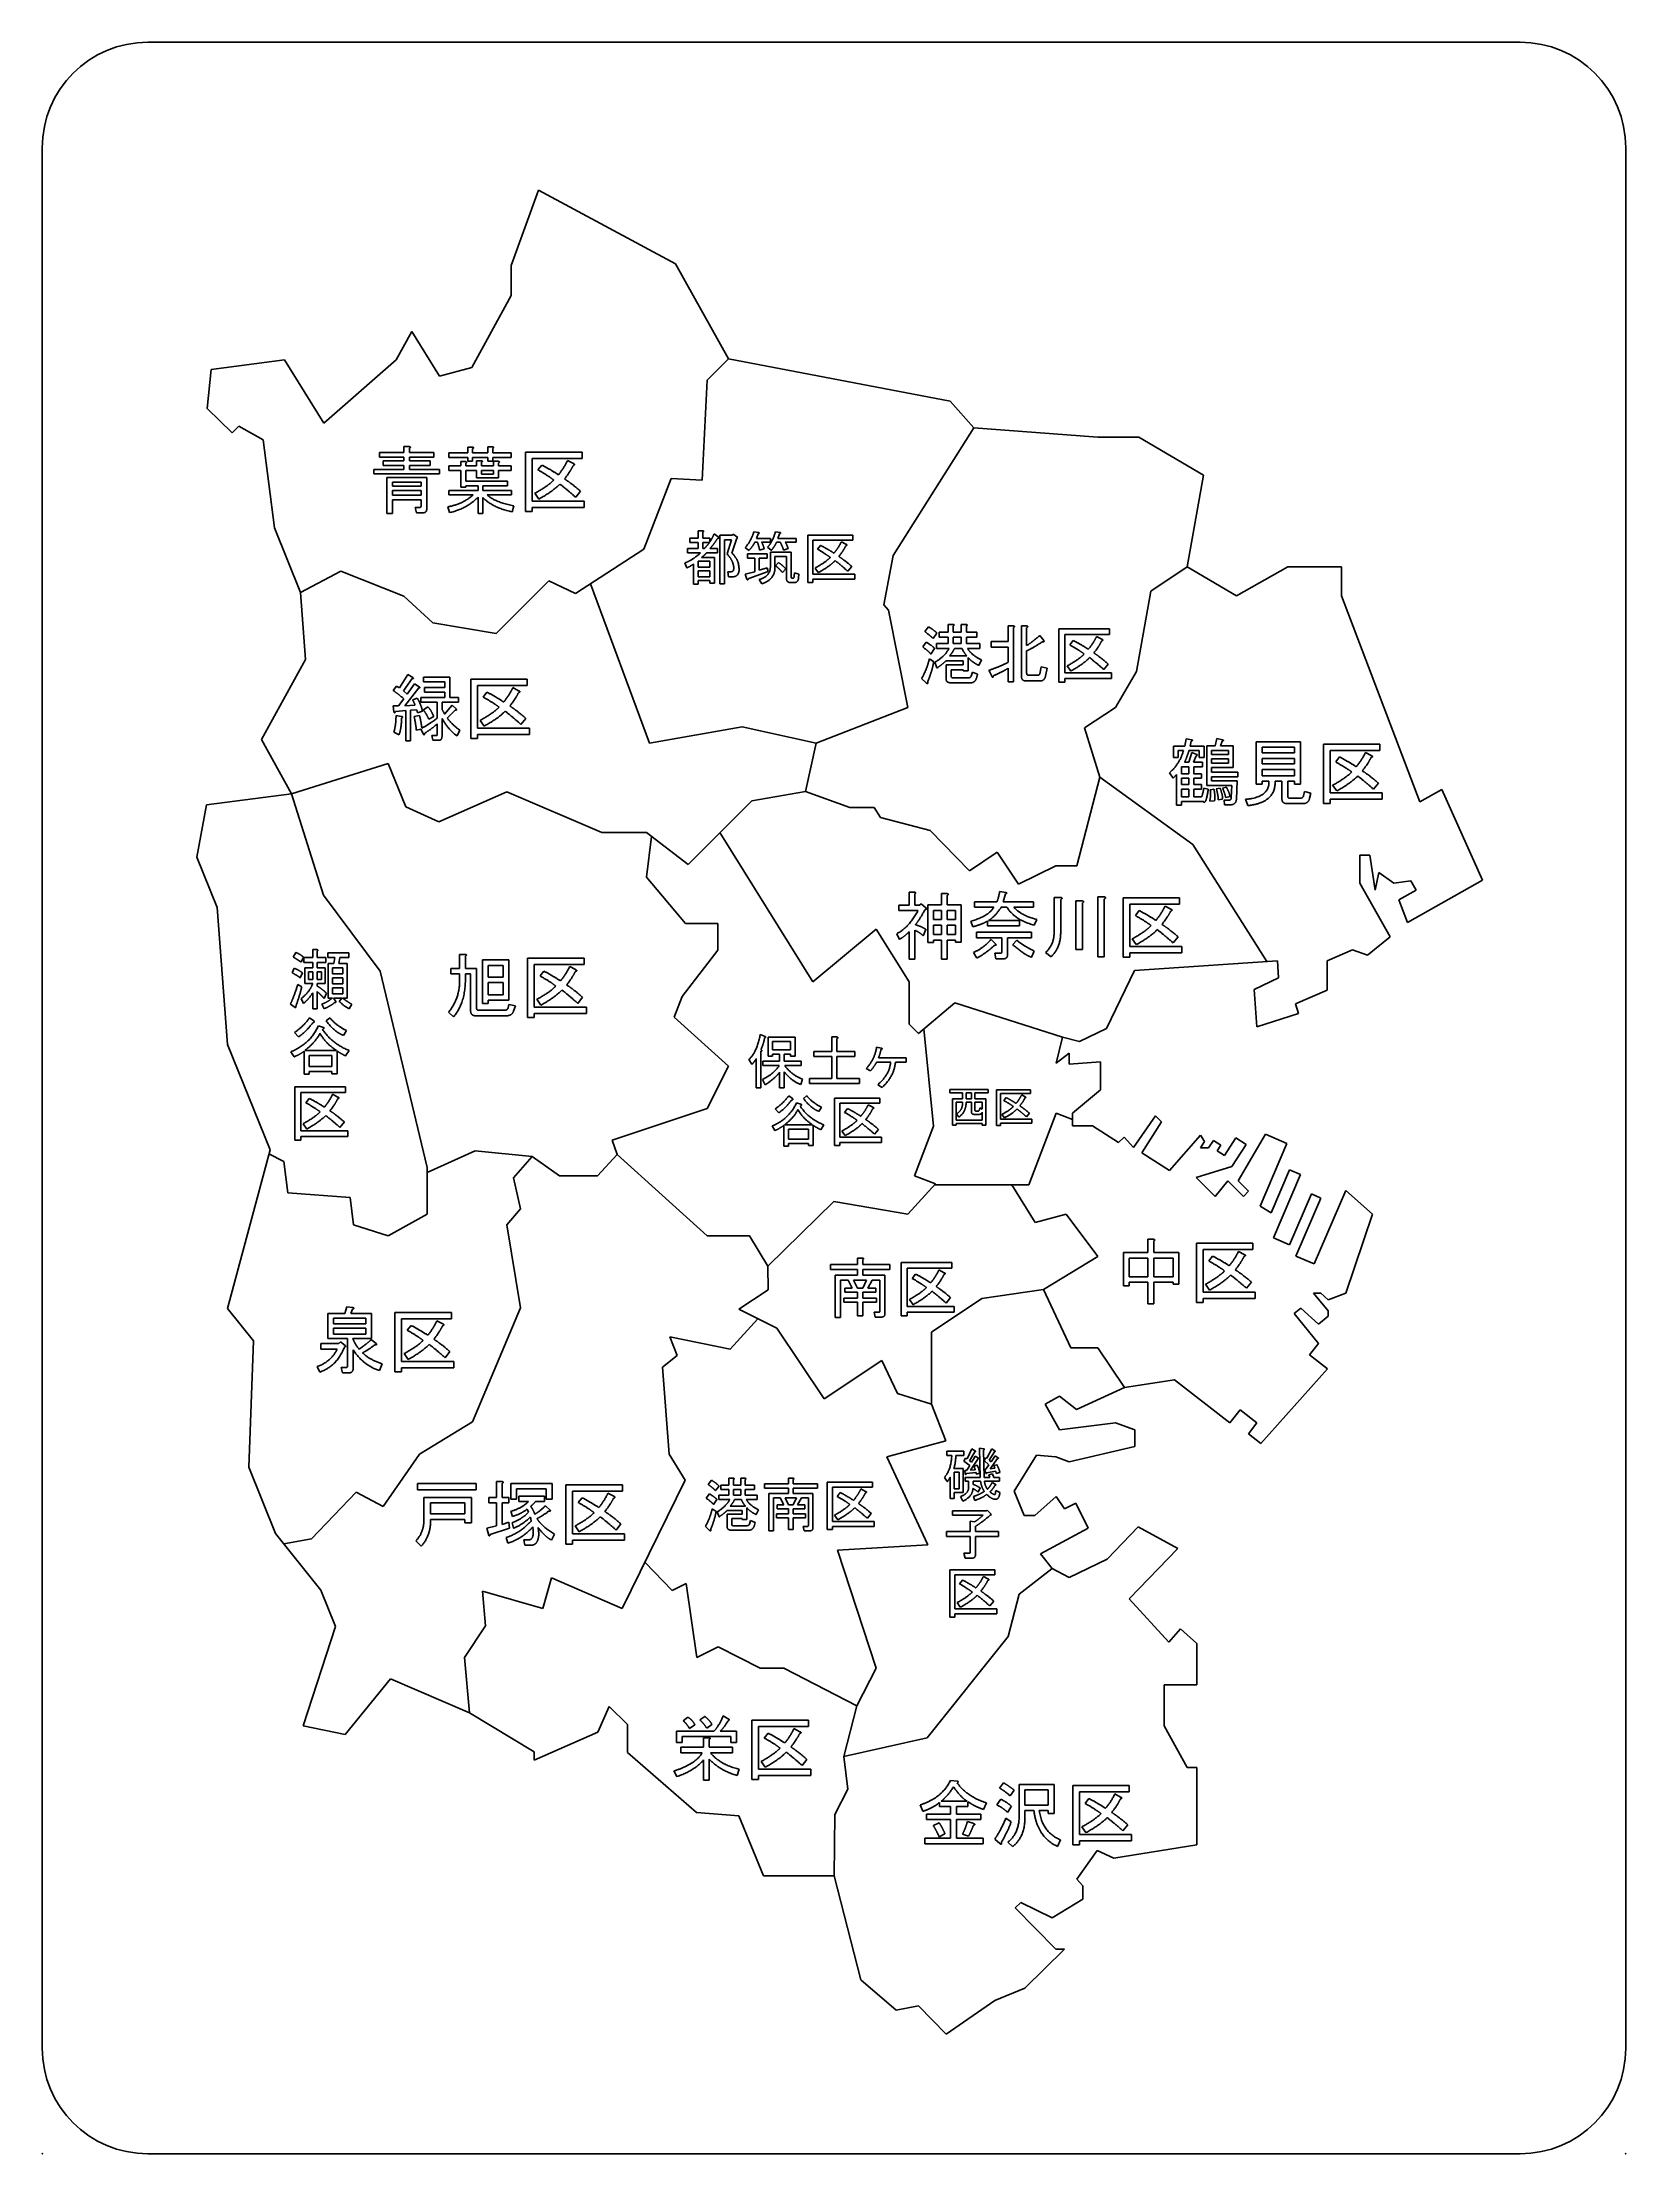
# Model space of a CAD drawing. Header units: millimetres. Extents: x 0 to 150, y 0 to 200.
import ezdxf

# ---------------------------------------------------------------- set-up
doc = ezdxf.new("R2010")
doc.units = ezdxf.units.MM
doc.header["$MEASUREMENT"] = 0
for name, color, linetype in [('横浜市\u3000パズル v6_Sketch2', 7, 'Continuous'), ('横浜市\u3000パズル v6_Sketch3', 7, 'Continuous'), ('横浜市\u3000パズル v6_Sketch4', 7, 'Continuous'), ('横浜市\u3000パズル v6_Sketch5', 7, 'Continuous')]:
    doc.layers.add(name, color=color, linetype=linetype)

msp = doc.modelspace()

# ---------------------------------------------------------------- linework, layer by layer
at = {"layer": '横浜市\u3000パズル v6_Sketch2'}
for p, q in [((10, 200), (140, 200)), ((0, 190), (0, 10)), ((150, 10), (150, 190)), ((10, 0), (140, 0))]:
    msp.add_line(p, q, dxfattribs=at)
for centre, start, end in [((10, 190), 90, 180), ((140, 190), 0, 90), ((10, 10), 180, 270), ((140, 10), 270, 0)]:
    msp.add_arc(centre, 10, start, end, dxfattribs=at)
for p in [(0, 0), (0, 0), (150, 0)]:
    msp.add_point(p, dxfattribs=at)
at = {"layer": '横浜市\u3000パズル v6_Sketch3'}
for p, q in [((47, 186), (44.43, 178.84)), ((60, 179), (47, 186)), ((44.43, 178.84), (44.43, 176)), ((65, 170), (60, 179)), ((44.43, 176), (40.68, 169.18)), ((35.01, 172.59), (33.54, 169.92)), ((37.62, 168.37), (35.01, 172.59)), ((65, 170), (63, 168)), ((86, 166), (65, 170)), ((16, 169), (15.63, 165.3)), ((22.96, 169.92), (16, 169)), ((26.67, 163.92), (22.96, 169.92)), ((33.54, 169.92), (26.67, 163.92)), ((40.68, 169.18), (37.62, 168.37)), ((63, 168), (62.5, 158.51)), ((88.24, 163.47), (86, 166)), ((15.63, 165.3), (18, 163)), ((18, 163), (18.63, 163.65)), ((18.63, 163.65), (20.93, 162.33)), ((20.93, 162.33), (22, 154)), ((88.24, 163.47), (80.6, 151.37)), ((100, 162.6), (88.24, 163.47)), ((103.88, 162.6), (100, 162.6)), ((110, 159), (103.88, 162.6)), ((59.59, 158.67), (57, 152)), ((62.5, 158.51), (59.59, 158.67)), ((108.45, 150.3), (110, 159)), ((22, 154), (24.48, 147.88)), ((57, 152), (50.52, 147.8)), ((80.6, 151.37), (79.71, 146.71)), ((108.45, 150.3), (105, 148)), ((113.13, 147.55), (108.45, 150.3)), ((118, 150.3), (113.13, 147.55)), ((123.08, 150.3), (118, 150.3)), ((123.08, 147.55), (123.08, 150.3)), ((28.3, 149.9), (24.48, 147.88)), ((34.26, 147.53), (28.3, 149.9)), ((48, 149), (43, 144)), ((50.52, 147.8), (48, 149)), ((51.93, 148.71), (57.53, 133.62)), ((105, 148), (103.65, 140.4)), ((24.48, 147.88), (24.95, 141.54)), ((37, 145), (34.26, 147.53)), ((79.71, 146.71), (80.16, 146.21)), ((80.16, 146.21), (82, 137)), ((130.48, 128.04), (123.08, 147.55)), ((43, 144), (37, 145)), ((24.95, 141.54), (20.77, 133.95)), ((103.65, 140.4), (101.66, 137)), ((82, 137), (73.31, 133.62)), ((101.66, 137), (98.72, 135.05)), ((57.53, 133.62), (66.31, 135.16)), ((66.31, 135.16), (73.31, 133.62)), ((98.72, 135.05), (100.19, 130.4)), ((20.77, 133.95), (23.62, 128.81)), ((73.31, 133.62), (72.3, 129.04)), ((32.77, 131.69), (23.62, 128.81)), ((34.44, 127.57), (32.77, 131.69)), ((100.19, 130.4), (98, 122)), ((100.19, 130.4), (109, 124)), ((23.62, 128.81), (15.57, 127.76)), ((23.62, 128.81), (26.65, 119.21)), ((44, 129), (37.58, 126.15)), ((53, 125.14), (44, 129)), ((67.21, 128.15), (61.18, 122.12)), ((72.3, 129.04), (67.21, 128.15)), ((76.5, 127.5), (72.3, 129.04)), ((132.57, 129.22), (130.48, 128.04)), ((136.44, 120.63), (132.57, 129.22)), ((15.57, 127.76), (14.64, 122.8)), ((37.58, 126.15), (34.44, 127.57)), ((78.79, 127.5), (76.5, 127.5)), ((79.41, 126.57), (78.79, 127.5)), ((84.1, 125.33), (79.41, 126.57)), ((57.24, 125.14), (53, 125.14)), ((61.18, 122.12), (57.24, 125.14)), ((57.72, 124.77), (57.24, 120.93)), ((64.2, 125.14), (73, 111)), ((87.84, 121.53), (84.1, 125.33)), ((109, 124), (115.99, 112.93)), ((14.64, 122.8), (16.56, 118.04)), ((90.46, 123.28), (87.84, 121.53)), ((92.48, 120.24), (90.46, 123.28)), ((96, 122), (92.48, 120.24)), ((98, 122), (96, 122)), ((124.82, 120.34), (124.82, 123)), ((124.82, 123), (125.75, 123)), ((125.75, 123), (126.25, 119.7)), ((57.24, 120.93), (60.92, 116.52)), ((127.68, 115.26), (124.82, 120.34)), ((126.25, 119.7), (126.61, 121.35)), ((126.61, 121.35), (128.04, 120.34)), ((128.04, 120.34), (129.63, 120.58)), ((129.31, 116.61), (136.44, 120.63)), ((129.63, 120.58), (130.13, 119.7)), ((16.56, 118.04), (17.54, 105.07)), ((26.65, 119.21), (32, 112)), ((130.13, 119.7), (128.49, 118.77)), ((128.49, 118.77), (129.31, 116.61)), ((60.92, 116.52), (64, 116.52)), ((64, 116.52), (64, 114)), ((73, 111), (79, 116)), ((79, 116), (82.11, 111)), ((64, 114), (60.63, 109.6)), ((121.7, 113), (124.11, 114.04)), ((124.11, 114.04), (125.53, 113.52)), ((125.53, 113.52), (127.68, 115.26)), ((32, 112), (36.46, 93.41)), ((100.82, 106.57), (103.45, 112.07)), ((103.45, 112.07), (117, 113)), ((117, 113), (117.11, 111.39)), ((121.7, 110.21), (121.7, 113)), ((82.11, 111), (82.11, 107)), ((117.11, 111.39), (114.8, 110.27)), ((114.8, 110.27), (115.04, 106.74)), ((118.71, 108.92), (121.7, 110.21)), ((60.63, 109.6), (59.86, 107.65)), ((82.99, 106.12), (86.44, 109)), ((86.44, 109), (96.65, 105.75)), ((115.04, 106.74), (119, 108)), ((119, 108), (118.71, 108.92)), ((59.86, 107.65), (65, 103)), ((82.11, 107), (82.99, 106.12)), ((84.43, 97.33), (83.52, 106.56)), ((98.27, 105.34), (100.82, 106.57)), ((17.54, 105.07), (21.58, 95.09)), ((96.03, 103.31), (96.65, 105.75)), ((97.27, 104.25), (96.03, 103.31)), ((96.65, 105.75), (98.27, 105.34)), ((97.27, 103.21), (97.27, 104.25)), ((65, 103), (63, 99)), ((100.24, 103.41), (97.27, 103.21)), ((100.24, 100.76), (100.24, 103.41)), ((97.59, 98.57), (100.24, 100.76)), ((63, 99), (54, 96)), ((96.03, 98.55), (93.46, 91.79)), ((97.59, 97.96), (96.03, 98.55)), ((97.59, 97.35), (97.59, 98.57)), ((105.46, 98.3), (103.36, 95.3)), ((106.02, 97.74), (105.46, 98.3)), ((54, 96), (54.45, 94.66)), ((82.64, 92.62), (84.43, 97.33)), ((99.5, 97.35), (97.59, 97.35)), ((101.95, 95.79), (99.5, 97.35)), ((102.5, 96.28), (101.95, 95.79)), ((103.36, 95.3), (102.5, 96.28)), ((104.15, 94.81), (106.02, 97.74)), ((109.71, 96.49), (106.77, 93.13)), ((110.1, 95.87), (109.71, 96.49)), ((113.05, 96.22), (111.98, 94.55)), ((114.03, 95.6), (113.05, 96.22)), ((115.88, 96.57), (113.29, 92.16)), ((117.91, 95.7), (115.88, 96.57)), ((21.58, 95.09), (17.54, 80.07)), ((22.9, 93.97), (21.48, 94.72)), ((41, 95), (36.46, 92.93)), ((46.41, 94.47), (41, 95)), ((44.65, 92.45), (46.41, 94.47)), ((49, 92.62), (46.41, 94.47)), ((54.45, 94.66), (52.6, 92.62)), ((54.45, 94.66), (62.98, 86.93)), ((106.77, 93.13), (104.15, 94.81)), ((109.71, 95.27), (110.1, 95.87)), ((110.49, 95.27), (109.71, 95.27)), ((110.94, 95.98), (110.49, 95.27)), ((111.63, 95.54), (110.94, 95.98)), ((111.28, 94.99), (111.63, 95.54)), ((111.98, 94.55), (111.28, 94.99)), ((112.69, 93.5), (114.03, 95.6)), ((115.36, 89.76), (117.91, 95.7)), ((23.28, 91.03), (22.9, 93.97)), ((36.46, 93.41), (36.46, 89)), ((45.3, 89.49), (44.65, 92.45)), ((52.6, 92.62), (49, 92.62)), ((84.6, 91.87), (82.64, 92.62)), ((109.32, 92.47), (112.69, 93.5)), ((111.09, 90.68), (109.32, 92.47)), ((112.31, 92.16), (111.09, 90.68)), ((113.78, 90.68), (112.31, 92.16)), ((113.29, 92.16), (114.27, 91.17)), ((118.16, 93.2), (116.41, 89.13)), ((116.62, 86.77), (119.2, 92.76)), ((119.2, 92.76), (118.16, 93.2)), ((29.16, 90.57), (23.28, 91.03)), ((29.49, 87.98), (29.16, 90.57)), ((68.74, 84.08), (74.98, 90.2)), ((74.98, 90.2), (82, 89)), ((82, 89), (84.6, 91.87)), ((93.46, 91.79), (84.52, 91.79)), ((91.86, 91.79), (94.05, 88.2)), ((114.27, 91.17), (113.78, 90.68)), ((120.23, 90.91), (118.16, 86.1)), ((118.76, 85.02), (121.13, 90.52)), ((121.13, 90.52), (120.23, 90.91)), ((123.48, 91.25), (120.48, 84.28)), ((126, 89), (123.48, 91.25)), ((36.46, 89), (32.77, 86.95)), ((44, 88), (45.3, 89.49)), ((45.3, 80.11), (44, 88)), ((94.05, 88.2), (97, 89)), ((97, 89), (100, 85)), ((116.41, 89.13), (115.36, 89.76)), ((123.48, 81.53), (126, 89)), ((32.77, 86.95), (29.49, 87.98)), ((62.98, 86.93), (67, 86.93)), ((67, 86.93), (68.74, 84.08)), ((118.16, 86.1), (116.62, 86.77)), ((68.76, 81.84), (68.74, 84.08)), ((100, 85), (94.84, 81.86)), ((120.48, 84.28), (118.76, 85.02)), ((17.54, 80.07), (20, 77)), ((40.76, 69.34), (45.3, 80.11)), ((66, 80), (68.76, 81.84)), ((69.6, 78.19), (66, 80)), ((89, 81), (84.22, 77.81)), ((94.84, 81.86), (89, 81)), ((94.84, 81.86), (97.42, 76.34)), ((118.59, 79.58), (119.21, 80.09)), ((119.21, 80.09), (120.9, 78.58)), ((120.43, 81.53), (121.13, 81.53)), ((121.82, 79.83), (120.43, 81.53)), ((121.13, 81.53), (121.82, 80.87)), ((121.82, 80.87), (123.48, 81.53)), ((65.17, 76.22), (67.8, 79.09)), ((74.07, 71.5), (69.6, 78.19)), ((120.9, 76.76), (118.59, 79.58)), ((120.9, 78.58), (121.82, 79.34)), ((121.82, 79.34), (121.82, 79.83)), ((20, 77), (19.56, 65.03)), ((60.15, 75.61), (59.45, 77.39)), ((59.45, 77.39), (65.17, 76.22)), ((84.22, 77.81), (84.22, 71)), ((97.42, 76.34), (100, 76.34)), ((100, 76.34), (102.51, 72.58)), ((120.05, 75.67), (120.9, 76.76)), ((58.75, 74.49), (60.15, 75.61)), ((59.39, 66.27), (58.75, 74.49)), ((79.53, 75.15), (74.07, 71.5)), ((81, 72), (79.53, 75.15)), ((115.42, 67.28), (121.75, 74.35)), ((121.75, 74.35), (120.05, 75.67)), ((84.22, 71), (81, 72)), ((97.96, 70.51), (102.51, 72.58)), ((102.51, 72.58), (107.24, 73.3)), ((107.24, 73.3), (112.5, 69.22)), ((84.22, 71), (85.59, 67.53)), ((95, 71), (96.35, 71.76)), ((96.35, 68.57), (95, 71)), ((96.35, 71.76), (97.96, 70.51)), ((112.5, 69.22), (113.46, 70.45)), ((113.46, 70.45), (115.05, 69.22)), ((35.73, 66.27), (40.76, 69.34)), ((101.67, 69.22), (96.35, 68.57)), ((103.5, 68.57), (101.67, 69.22)), ((103.5, 67), (103.5, 68.57)), ((115.05, 69.22), (114.25, 68.19)), ((114.25, 68.19), (115.42, 67.28)), ((32.29, 61.3), (35.73, 66.27)), ((60.91, 63.79), (59.39, 66.27)), ((85.59, 67.53), (80, 66)), ((80, 66), (83.9, 57.67)), ((92.06, 62.76), (94.17, 66.18)), ((94.17, 66.18), (96, 66)), ((96, 66), (97.27, 65.55)), ((97.27, 65.55), (103.5, 67)), ((19.56, 65.03), (22.09, 58.76)), ((25.5, 58.23), (29.74, 62.66)), ((29.74, 62.66), (32.29, 61.3)), ((54.92, 51.64), (60.91, 63.79)), ((93, 60.44), (92.06, 62.76)), ((96.06, 62.24), (94.01, 60.44)), ((96.82, 61.09), (96.06, 62.24)), ((94.01, 60.44), (93, 60.44)), ((97.92, 61.62), (96.82, 61.09)), ((99.07, 59.27), (97.92, 61.62)), ((22.09, 58.76), (26.4, 53.39)), ((22.9, 57.76), (25.5, 58.23)), ((94.57, 56.84), (99.07, 59.27)), ((103.81, 59.37), (100.86, 56.32)), ((107.56, 57.32), (103.81, 59.37)), ((59.68, 53.34), (57.08, 56.02)), ((83.9, 57.67), (75.34, 57.17)), ((75.34, 57.17), (79, 46)), ((95.67, 55.45), (94.57, 56.84)), ((100.86, 56.32), (97.27, 54.57)), ((102.95, 52.57), (107.56, 57.32)), ((47.41, 51.64), (48.25, 54.56)), ((48.25, 54.56), (54.92, 51.64)), ((61, 54), (59.68, 53.34)), ((62.01, 47.02), (61, 54)), ((95.67, 55.45), (92.55, 52.99)), ((97.27, 54.57), (95.67, 55.45)), ((26.4, 53.39), (27.79, 49.95)), ((42, 50), (41.71, 53.28)), ((41.71, 53.28), (47.41, 51.64)), ((92.55, 52.99), (91.5, 49.01)), ((106.71, 48.47), (102.95, 52.57)), ((40, 47), (42, 50)), ((27.79, 49.95), (24.73, 40.52)), ((64.04, 48.03), (62.01, 47.02)), ((68, 46), (64.04, 48.03)), ((91.5, 49.01), (83.82, 39.4)), ((107.82, 49.72), (106.71, 48.47)), ((109.38, 48.32), (107.82, 49.72)), ((109.38, 44.41), (109.38, 48.32)), ((40.46, 41.77), (40, 47)), ((70.24, 46), (68, 46)), ((77.17, 42.44), (70.24, 46)), ((79, 46), (77.17, 42.44)), ((28.71, 39.72), (33, 45)), ((33, 45), (40.46, 41.77)), ((106.26, 40.54), (106.26, 44.41)), ((106.26, 44.41), (109.38, 44.41)), ((52.62, 39.92), (53.69, 42.38)), ((53.69, 42.38), (55.44, 40.65)), ((77.17, 42.44), (75.94, 37.62)), ((24.73, 40.52), (28.71, 39.72)), ((40.46, 41.77), (46.61, 38.06)), ((55.44, 40.65), (55.44, 38)), ((108.46, 36.59), (106.26, 40.54)), ((46.61, 37.28), (52.62, 39.92)), ((46.61, 38.06), (46.61, 37.28)), ((55.44, 38), (61.99, 32.34)), ((83.82, 39.4), (75.94, 37.62)), ((75.94, 37.62), (76.3, 34.52)), ((109.38, 36.59), (108.46, 36.59)), ((109.38, 29.26), (109.38, 36.59)), ((76.3, 34.52), (75.07, 32.13)), ((61.99, 32.34), (66, 32)), ((66, 32), (68.32, 26.31)), ((75.07, 32.13), (75, 26.31)), ((98, 26), (99.94, 28.72)), ((99.94, 28.72), (101.5, 28)), ((101.5, 28), (109.38, 29.26)), ((68.32, 26.31), (75, 26.31)), ((75, 26.31), (77.54, 16.46)), ((98.56, 25.37), (98, 26)), ((95.65, 22.36), (98.56, 24.13)), ((98.56, 24.13), (98.56, 25.37)), ((92.17, 23.28), (92.7, 23.81)), ((96, 19.38), (92.17, 23.28)), ((92.7, 23.81), (95.65, 22.36)), ((93.08, 15.7), (96.82, 19.38)), ((96.82, 19.38), (96, 19.38)), ((77.54, 16.46), (80.89, 13.61)), ((80.89, 13.61), (83, 14)), ((83, 14), (85.62, 11.33)), ((85.62, 11.33), (90.24, 14.53)), ((90.24, 14.53), (93.08, 15.7))]:
    msp.add_line(p, q, dxfattribs=at)
msp.add_point((0, 0), dxfattribs=at)
at = {"layer": '横浜市\u3000パズル v6_Sketch4'}
for p, q in [((31.95, 161.13), (34.24, 161.13)), ((31.95, 160.69), (31.95, 161.13)), ((34.24, 160.69), (31.95, 160.69)), ((32.28, 159.9), (32.28, 160.34)), ((32.28, 160.34), (34.24, 160.34)), ((34.24, 161.13), (34.24, 161.7)), ((34.24, 161.7), (34.76, 161.7)), ((34.24, 160.34), (34.24, 160.69)), ((34.79, 161.54), (34.79, 161.13)), ((34.79, 161.13), (37.08, 161.13)), ((37.08, 160.69), (34.79, 160.69)), ((34.79, 160.69), (34.79, 160.34)), ((34.79, 160.34), (36.75, 160.34)), ((36.75, 160.34), (36.75, 159.9)), ((37.08, 161.13), (37.08, 160.69)), ((38.53, 160.66), (38.53, 161.1)), ((38.53, 161.1), (40.3, 161.1)), ((40.3, 160.66), (38.53, 160.66)), ((39.64, 160.28), (40.08, 160.28)), ((39.64, 159.87), (39.64, 160.28)), ((40.11, 160.12), (40.11, 159.87)), ((40.3, 161.65), (40.74, 161.65)), ((40.3, 161.1), (40.3, 161.65)), ((40.3, 160.31), (40.3, 160.66)), ((40.76, 160.31), (40.3, 160.31)), ((40.76, 161.48), (40.76, 161.1)), ((40.76, 161.1), (42.21, 161.1)), ((40.76, 160.66), (40.76, 160.31)), ((42.21, 160.66), (40.76, 160.66)), ((41.15, 160.36), (41.58, 160.36)), ((41.15, 159.87), (41.15, 160.36)), ((41.61, 160.2), (41.61, 159.87)), ((42.21, 161.67), (42.65, 161.67)), ((42.21, 161.1), (42.21, 161.67)), ((42.21, 160.31), (42.21, 160.66)), ((42.67, 160.31), (42.21, 160.31)), ((42.67, 161.51), (42.67, 161.1)), ((42.67, 161.1), (44.42, 161.1)), ((44.42, 160.66), (42.67, 160.66)), ((42.67, 160.66), (42.67, 160.31)), ((42.76, 159.87), (42.76, 160.31)), ((42.76, 160.31), (43.19, 160.31)), ((43.22, 160.14), (43.22, 159.87)), ((44.42, 161.1), (44.42, 160.66)), ((45.78, 155.56), (45.78, 161.18)), ((45.78, 161.18), (51.13, 161.18)), ((51.13, 160.58), (46.41, 160.58)), ((46.41, 160.58), (46.41, 156.54)), ((49.77, 160.39), (50.31, 160.09)), ((51.13, 161.18), (51.13, 160.58)), ((31.4, 159.11), (31.4, 159.54)), ((31.4, 159.54), (34.24, 159.54)), ((37.63, 159.11), (31.4, 159.11)), ((34.24, 159.9), (32.28, 159.9)), ((32.63, 155.37), (32.63, 158.78)), ((32.63, 158.78), (36.42, 158.78)), ((35.88, 158.34), (33.18, 158.34)), ((33.18, 158.34), (33.18, 157.96)), ((34.24, 159.54), (34.24, 159.9)), ((36.75, 159.9), (34.79, 159.9)), ((34.79, 159.9), (34.79, 159.54)), ((34.79, 159.54), (37.63, 159.54)), ((35.88, 157.96), (35.88, 158.34)), ((36.42, 158.78), (36.42, 155.78)), ((37.63, 159.54), (37.63, 159.11)), ((38.53, 159.87), (39.64, 159.87)), ((38.53, 159.44), (38.53, 159.87)), ((39.64, 159.44), (38.53, 159.44)), ((39.64, 157.85), (39.64, 159.44)), ((40.11, 159.87), (41.15, 159.87)), ((40.11, 159.44), (40.11, 158.43)), ((41.15, 159.44), (40.11, 159.44)), ((40.11, 158.43), (44.06, 158.43)), ((41.15, 159.08), (41.15, 159.44)), ((41.15, 158.75), (41.15, 159.08)), ((43.22, 158.75), (41.15, 158.75)), ((41.61, 159.87), (42.76, 159.87)), ((41.61, 159.44), (41.61, 159.08)), ((42.76, 159.44), (41.61, 159.44)), ((41.61, 159.08), (42.76, 159.08)), ((42.76, 159.08), (42.76, 159.44)), ((43.22, 159.87), (44.42, 159.87)), ((44.42, 159.44), (43.22, 159.44)), ((43.22, 159.44), (43.22, 158.75)), ((44.06, 158.43), (44.06, 157.99)), ((44.42, 159.87), (44.42, 159.44)), ((46.96, 159.49), (47.31, 159.95)), ((33.18, 157.96), (35.88, 157.96)), ((35.88, 157.53), (33.18, 157.53)), ((33.18, 157.53), (33.18, 157.09)), ((33.18, 157.09), (35.88, 157.09)), ((33.18, 156.65), (33.18, 155.37)), ((35.88, 156.65), (33.18, 156.65)), ((35.88, 157.09), (35.88, 157.53)), ((35.88, 156.05), (35.88, 156.65)), ((38.53, 157.12), (38.53, 157.55)), ((38.53, 157.55), (41.28, 157.55)), ((40.82, 157.12), (38.53, 157.12)), ((40.11, 157.85), (39.64, 157.85)), ((41.28, 157.99), (40.11, 157.99)), ((40.11, 157.99), (40.11, 157.85)), ((41.28, 157.55), (41.28, 157.99)), ((41.28, 155.37), (41.28, 156.92)), ((41.75, 157.99), (41.75, 157.55)), ((44.06, 157.99), (41.75, 157.99)), ((41.75, 157.55), (44.45, 157.55)), ((41.75, 156.87), (41.75, 155.37)), ((44.45, 157.12), (42.15, 157.12)), ((44.45, 157.55), (44.45, 157.12)), ((44.67, 156.08), (44.5, 155.53)), ((46.41, 156.54), (51.35, 156.54)), ((47.04, 156.73), (46.66, 157.28)), ((51, 157.47), (50.53, 156.9)), ((51.35, 156.54), (51.35, 155.94)), ((33.18, 155.37), (32.63, 155.37)), ((35.44, 155.42), (35.33, 155.94)), ((35.33, 155.94), (35.77, 155.94)), ((36.04, 155.42), (35.44, 155.42)), ((38.58, 155.45), (38.42, 156)), ((41.75, 155.37), (41.28, 155.37)), ((46.41, 155.56), (45.78, 155.56)), ((46.41, 155.94), (46.41, 155.56)), ((51.35, 155.94), (46.41, 155.94)), ((61.11, 152.05), (62.14, 152.05)), ((61.11, 151.64), (61.11, 152.05)), ((61.35, 152.62), (61.35, 153.04)), ((61.35, 153.04), (62.14, 153.04)), ((62.14, 152.62), (61.35, 152.62)), ((62.14, 153.04), (62.14, 153.73)), ((62.14, 153.73), (62.56, 153.73)), ((62.14, 152.05), (62.14, 152.62)), ((62.58, 153.6), (62.58, 153.04)), ((62.58, 153.04), (63.23, 153.04)), ((63.21, 152.62), (62.58, 152.62)), ((62.58, 152.62), (62.58, 152.05)), ((62.58, 152.05), (62.71, 152.05)), ((63.23, 153.04), (63.23, 152.66)), ((63.25, 152.05), (63.97, 152.05)), ((63.65, 153.43), (64.04, 153.14)), ((63.97, 152.05), (63.97, 151.64)), ((64.19, 153.3), (65.39, 153.3)), ((64.19, 148.69), (64.19, 153.3)), ((64.63, 152.88), (64.63, 148.69)), ((65.28, 152.88), (64.63, 152.88)), ((64.89, 151.53), (65.28, 152.88)), ((65.81, 153.04), (65.33, 151.62)), ((65.39, 153.3), (65.44, 153.41)), ((65.44, 153.41), (65.89, 153.1)), ((65.89, 153.1), (65.81, 153.04)), ((66.94, 151.86), (66.59, 152.14)), ((67.4, 153.63), (67.88, 153.56)), ((67.75, 152.66), (67.51, 152.66)), ((67.82, 153.45), (67.66, 153.01)), ((67.66, 153.01), (68.97, 153.01)), ((68.38, 152.01), (67.95, 151.9)), ((68.97, 152.66), (68.14, 152.66)), ((69.06, 151.88), (68.71, 152.16)), ((68.97, 153.01), (68.97, 152.66)), ((69.45, 153.63), (69.91, 153.56)), ((69.91, 152.64), (69.56, 152.64)), ((69.85, 153.45), (69.69, 152.99)), ((69.69, 152.99), (71.42, 152.99)), ((70.65, 152.05), (70.22, 151.9)), ((71.42, 152.64), (70.39, 152.64)), ((71.42, 152.99), (71.42, 152.64)), ((72.51, 148.82), (72.51, 153.32)), ((72.51, 153.32), (76.79, 153.32)), ((76.79, 152.84), (73.01, 152.84)), ((73.01, 152.84), (73.01, 149.61)), ((73.45, 151.97), (73.73, 152.34)), ((75.7, 152.69), (76.13, 152.45)), ((76.79, 153.32), (76.79, 152.84)), ((61.07, 150.22), (60.87, 150.68)), ((62.36, 151.64), (61.11, 151.64)), ((61.68, 148.67), (61.68, 150.57)), ((62.12, 150.85), (62.12, 150.29)), ((63.23, 150.85), (62.12, 150.85)), ((62.12, 150.29), (63.23, 150.29)), ((62.45, 151.2), (63.67, 151.2)), ((63.97, 151.64), (62.95, 151.64)), ((63.23, 150.29), (63.23, 150.85)), ((63.67, 151.2), (63.67, 148.76)), ((66.81, 151.55), (68.67, 151.55)), ((66.81, 151.14), (66.81, 151.55)), ((67.49, 151.14), (66.81, 151.14)), ((67.49, 149.85), (67.49, 151.14)), ((68.67, 151.14), (67.92, 151.14)), ((67.92, 151.14), (67.92, 149.98)), ((67.92, 149.98), (68.67, 150.22)), ((68.67, 151.55), (68.67, 151.14)), ((68.67, 150.22), (68.75, 149.87)), ((68.97, 150.26), (68.97, 151.7)), ((68.97, 151.7), (70.94, 151.7)), ((69.41, 151.29), (69.41, 150.22)), ((70.5, 151.29), (69.41, 151.29)), ((69.45, 150.42), (69.74, 150.72)), ((70.44, 150.11), (70.13, 149.76)), ((70.5, 149.19), (70.5, 151.29)), ((70.94, 151.7), (70.94, 149.41)), ((73.51, 149.76), (73.21, 150.2)), ((76.68, 150.35), (76.31, 149.89)), ((62.12, 148.67), (61.68, 148.67)), ((62.12, 149.94), (62.12, 149.37)), ((63.23, 149.94), (62.12, 149.94)), ((62.12, 149.37), (63.23, 149.37)), ((63.23, 149.02), (62.12, 149.02)), ((62.12, 149.02), (62.12, 148.67)), ((63.23, 149.37), (63.23, 149.94)), ((63.23, 148.76), (63.23, 149.02)), ((63.67, 148.76), (63.23, 148.76)), ((64.63, 148.69), (64.19, 148.69)), ((64.93, 149.85), (65.26, 149.85)), ((65.02, 149.37), (64.93, 149.85)), ((65.39, 149.37), (65.02, 149.37)), ((66.57, 149.61), (67.49, 149.85)), ((66.75, 149.15), (66.57, 149.61)), ((68.75, 149.87), (66.92, 149.22)), ((68.16, 148.69), (67.92, 149.11)), ((71.24, 148.82), (70.89, 148.82)), ((71.02, 149.24), (71.13, 149.24)), ((71.24, 149.46), (71.26, 149.74)), ((71.26, 149.74), (71.66, 149.61)), ((71.66, 149.61), (71.64, 149.26)), ((73.01, 148.82), (72.51, 148.82)), ((73.01, 149.61), (76.96, 149.61)), ((76.96, 149.13), (73.01, 149.13)), ((73.01, 149.13), (73.01, 148.82)), ((76.96, 149.61), (76.96, 149.13)), ((83.59, 144.19), (83.96, 144.63)), ((84.75, 144.02), (84.38, 143.53)), ((84.95, 144.12), (85.8, 144.12)), ((84.95, 143.65), (84.95, 144.12)), ((85.8, 144.85), (86.27, 144.85)), ((85.8, 144.12), (85.8, 144.85)), ((86.3, 144.71), (86.3, 144.12)), ((86.3, 144.12), (87.06, 144.12)), ((87.06, 144.12), (87.06, 144.85)), ((87.06, 144.85), (87.52, 144.85)), ((87.55, 144.71), (87.55, 144.12)), ((87.55, 144.12), (88.53, 144.12)), ((88.53, 144.12), (88.53, 143.65)), ((91.5, 144.73), (91.97, 144.73)), ((91.5, 143.23), (91.5, 144.73)), ((91.99, 144.53), (91.99, 139.43)), ((92.75, 144.73), (93.22, 144.73)), ((92.75, 139.97), (92.75, 144.73)), ((93.25, 144.53), (93.25, 142.86)), ((96.29, 139.38), (96.29, 144.44)), ((96.29, 144.44), (101.1, 144.44)), ((101.1, 144.44), (101.1, 143.89)), ((83.4, 142.72), (83.74, 143.18)), ((84.53, 142.57), (84.18, 142.05)), ((84.72, 143.06), (85.8, 143.06)), ((84.72, 142.59), (84.72, 143.06)), ((85.9, 142.59), (84.72, 142.59)), ((85.8, 143.65), (84.95, 143.65)), ((85.8, 143.06), (85.8, 143.65)), ((87.06, 143.65), (86.3, 143.65)), ((86.3, 143.65), (86.3, 143.06)), ((86.3, 143.06), (87.06, 143.06)), ((87.13, 142.59), (86.42, 142.59)), ((87.06, 143.06), (87.06, 143.65)), ((88.53, 143.65), (87.55, 143.65)), ((87.55, 143.65), (87.55, 143.06)), ((87.55, 143.06), (88.8, 143.06)), ((88.8, 142.59), (87.65, 142.59)), ((88.8, 143.06), (88.8, 142.59)), ((89.88, 143.23), (91.5, 143.23)), ((89.88, 142.69), (89.88, 143.23)), ((91.5, 142.69), (89.88, 142.69)), ((91.5, 141.27), (91.5, 142.69)), ((93.25, 142.35), (93.25, 140.24)), ((94.5, 143.82), (94.87, 143.33)), ((101.1, 143.89), (96.86, 143.89)), ((96.86, 143.89), (96.86, 140.26)), ((97.35, 142.91), (97.67, 143.33)), ((99.88, 143.72), (100.37, 143.45)), ((33.83, 138.85), (34.63, 140.1)), ((34.63, 140.1), (35.09, 139.83)), ((84.04, 141.59), (84.45, 141.32)), ((84.75, 140.73), (84.55, 141.27)), ((87.23, 141.41), (85.61, 141.41)), ((85.61, 141.02), (87.23, 141.02)), ((85.61, 139.77), (85.61, 141.02)), ((85.95, 141.88), (87.57, 141.88)), ((86.1, 140.56), (86.1, 139.99)), ((87.23, 140.56), (86.1, 140.56)), ((87.23, 141.02), (87.23, 141.41)), ((87.23, 140.46), (87.23, 140.56)), ((87.72, 140.46), (87.23, 140.46)), ((87.72, 141.71), (87.72, 140.46)), ((87.99, 139.97), (88.11, 140.33)), ((88.11, 140.33), (88.6, 140.14)), ((88.6, 140.14), (88.53, 139.87)), ((88.97, 141.49), (88.73, 140.97)), ((89.98, 139.89), (89.68, 140.51)), ((91.5, 139.43), (91.5, 140.7)), ((93.42, 140.04), (94.25, 140.04)), ((94.5, 140.19), (94.62, 140.83)), ((94.62, 140.83), (95.19, 140.7)), ((95.19, 140.7), (95.04, 139.97)), ((96.86, 140.26), (101.3, 140.26)), ((97.42, 140.43), (97.08, 140.92)), ((100.98, 141.1), (100.56, 140.58)), ((101.3, 140.26), (101.3, 139.72)), ((33.23, 138.6), (33.56, 139.01)), ((33.56, 139.01), (33.83, 138.85)), ((35.04, 139.72), (34.22, 138.57)), ((34.22, 138.57), (34.57, 138.24)), ((35.66, 138.85), (34.35, 137.13)), ((34.57, 138.24), (35.25, 139.23)), ((35.25, 139.23), (35.72, 138.95)), ((36.13, 139.85), (38.61, 139.85)), ((36.13, 139.42), (36.13, 139.85)), ((38.15, 139.42), (36.13, 139.42)), ((36.21, 138.44), (36.21, 138.87)), ((36.21, 138.87), (38.15, 138.87)), ((38.15, 138.44), (36.21, 138.44)), ((38.15, 138.87), (38.15, 139.42)), ((38.15, 137.92), (38.15, 138.44)), ((38.61, 139.85), (38.61, 137.92)), ((40.6, 139.66), (45.95, 139.66)), ((40.6, 134.04), (40.6, 139.66)), ((45.95, 139.06), (41.23, 139.06)), ((41.23, 139.06), (41.23, 135.03)), ((41.77, 137.97), (42.13, 138.44)), ((44.59, 138.87), (45.13, 138.57)), ((45.95, 139.66), (45.95, 139.06)), ((83.72, 139.33), (83.3, 139.72)), ((87.97, 139.33), (86.03, 139.33)), ((86.27, 139.79), (87.72, 139.79)), ((91.99, 139.43), (91.5, 139.43)), ((94.52, 139.5), (93.2, 139.5)), ((96.86, 139.38), (96.29, 139.38)), ((101.3, 139.72), (96.86, 139.72)), ((96.86, 139.72), (96.86, 139.38)), ((33.32, 136.58), (33.23, 137.13)), ((33.23, 137.13), (33.75, 137.13)), ((34.44, 136.69), (33.48, 136.61)), ((33.51, 136.23), (34.03, 136.14)), ((33.75, 137.13), (34.24, 137.81)), ((34.35, 137.13), (35.31, 137.21)), ((34.44, 133.82), (34.44, 136.69)), ((35.47, 136.77), (34.9, 136.72)), ((34.9, 136.72), (34.9, 133.82)), ((35.09, 137.7), (35.53, 137.86)), ((35.23, 136.12), (35.74, 136.23)), ((35.55, 136.47), (35.47, 136.77)), ((36.02, 136.64), (35.55, 136.47)), ((35.85, 137.48), (35.85, 137.92)), ((35.85, 137.92), (38.15, 137.92)), ((37.41, 137.48), (35.85, 137.48)), ((36.1, 136.77), (36.54, 137.04)), ((37.08, 136.14), (36.62, 135.87)), ((37.41, 135.98), (37.41, 137.48)), ((37.87, 137.48), (37.87, 136.83)), ((39.43, 137.48), (37.87, 137.48)), ((38.12, 136.36), (38.83, 137.21)), ((39.13, 136.74), (38.36, 135.98)), ((38.61, 137.92), (39.43, 137.92)), ((38.83, 137.21), (39.21, 136.85)), ((39.43, 137.92), (39.43, 137.48)), ((33.81, 134.4), (33.32, 134.64)), ((35.85, 134.92), (35.44, 134.83)), ((36.1, 134.45), (35.85, 134.92)), ((37, 133.88), (36.92, 134.32)), ((36.92, 134.32), (37.3, 134.32)), ((37.41, 134.42), (37.41, 135.43)), ((37.87, 135.95), (37.87, 134.29)), ((39.56, 134.83), (39.29, 134.29)), ((41.23, 134.04), (40.6, 134.04)), ((41.23, 135.03), (46.17, 135.03)), ((46.17, 134.42), (41.23, 134.42)), ((41.23, 134.42), (41.23, 134.04)), ((41.86, 135.22), (41.47, 135.76)), ((45.81, 135.95), (45.35, 135.38)), ((46.17, 135.03), (46.17, 134.42)), ((108.24, 133.33), (108.35, 134.02)), ((108.35, 134.02), (108.89, 133.93)), ((111.1, 133.36), (111.27, 134.04)), ((111.27, 134.04), (111.81, 133.93)), ((34.9, 133.82), (34.44, 133.82)), ((37.55, 133.88), (37, 133.88)), ((107.15, 132.24), (107.15, 133.33)), ((107.15, 133.33), (108.24, 133.33)), ((107.61, 132.24), (107.15, 132.24)), ((107.61, 132.9), (107.61, 132.24)), ((108.1, 132.9), (107.61, 132.9)), ((109.6, 132.9), (108.62, 132.9)), ((108.62, 131.81), (108.89, 132.73)), ((108.84, 133.8), (108.73, 133.33)), ((108.73, 133.33), (110.07, 133.33)), ((108.89, 132.73), (109.38, 132.54)), ((109.3, 132.41), (109.06, 131.81)), ((109.6, 132.24), (109.6, 132.9)), ((110.07, 132.24), (109.6, 132.24)), ((110.07, 133.33), (110.07, 132.24)), ((110.31, 129.6), (110.31, 133.36)), ((110.31, 133.36), (111.1, 133.36)), ((112.36, 132.92), (110.77, 132.92)), ((110.77, 132.92), (110.77, 132.54)), ((110.77, 132.54), (112.36, 132.54)), ((110.77, 132.11), (110.77, 131.72)), ((112.36, 132.11), (110.77, 132.11)), ((111.76, 133.8), (111.62, 133.36)), ((111.62, 133.36), (112.82, 133.36)), ((112.36, 132.54), (112.36, 132.92)), ((112.36, 131.72), (112.36, 132.11)), ((112.82, 133.36), (112.82, 131.29)), ((115, 129.73), (115, 133.74)), ((115, 133.74), (119.18, 133.74)), ((118.63, 133.22), (115.55, 133.22)), ((115.55, 133.22), (115.55, 132.68)), ((115.55, 132.68), (118.63, 132.68)), ((115.55, 132.16), (115.55, 131.64)), ((118.63, 132.16), (115.55, 132.16)), ((118.63, 132.68), (118.63, 133.22)), ((118.63, 131.64), (118.63, 132.16)), ((119.18, 133.74), (119.18, 129.73)), ((121.36, 127.9), (121.36, 133.52)), ((121.36, 133.52), (126.71, 133.52)), ((126.71, 132.92), (121.99, 132.92)), ((121.99, 132.92), (121.99, 128.89)), ((122.53, 131.83), (122.89, 132.3)), ((125.35, 132.73), (125.89, 132.43)), ((126.71, 133.52), (126.71, 132.92)), ((107.12, 130.3), (106.79, 130.8)), ((107.45, 130.63), (107.12, 130.3)), ((107.45, 127.74), (107.45, 130.63)), ((107.91, 131.37), (107.91, 130.71)), ((108.62, 131.37), (107.91, 131.37)), ((107.91, 130.71), (108.62, 130.71)), ((108.62, 130.28), (107.91, 130.28)), ((107.91, 130.28), (107.91, 129.68)), ((108.21, 131.81), (108.62, 131.81)), ((108.62, 130.71), (108.62, 131.37)), ((108.62, 129.68), (108.62, 130.28)), ((109.06, 131.81), (109.9, 131.81)), ((109.08, 131.37), (109.08, 130.71)), ((109.9, 131.37), (109.08, 131.37)), ((109.08, 130.71), (109.82, 130.71)), ((109.82, 130.28), (109.08, 130.28)), ((109.08, 130.28), (109.08, 129.68)), ((109.82, 130.71), (109.82, 130.28)), ((109.9, 131.81), (109.9, 131.37)), ((110.77, 131.72), (112.36, 131.72)), ((110.77, 131.29), (110.77, 130.85)), ((112.82, 131.29), (110.77, 131.29)), ((110.77, 130.85), (113.26, 130.85)), ((110.77, 130.41), (110.77, 130.03)), ((113.26, 130.41), (110.77, 130.41)), ((110.77, 130.03), (113.2, 130.03)), ((113.2, 130.03), (113.12, 128.31)), ((113.26, 130.85), (113.26, 130.41)), ((115.55, 131.64), (118.63, 131.64)), ((115.55, 131.12), (115.55, 130.52)), ((118.63, 131.12), (115.55, 131.12)), ((115.55, 130.52), (118.63, 130.52)), ((116.2, 130), (115.55, 130)), ((115.55, 130), (115.55, 129.73)), ((117.43, 130), (116.78, 130)), ((117.43, 128.34), (117.43, 130)), ((118.63, 130), (117.98, 130)), ((117.98, 130), (117.98, 128.61)), ((118.63, 130.52), (118.63, 131.12)), ((118.63, 129.73), (118.63, 130)), ((107.91, 129.68), (108.62, 129.68)), ((107.91, 129.24), (107.91, 128.53)), ((108.62, 129.24), (107.91, 129.24)), ((107.91, 128.53), (108.62, 128.53)), ((109.98, 128.09), (107.91, 128.09)), ((107.91, 128.09), (107.91, 127.74)), ((108.62, 128.53), (108.62, 129.24)), ((109.08, 129.68), (109.82, 129.68)), ((109.82, 129.24), (109.08, 129.24)), ((109.08, 129.24), (109.08, 128.53)), ((109.08, 128.53), (109.82, 128.53)), ((109.82, 129.68), (109.82, 129.24)), ((110.09, 127.99), (109.98, 128.09)), ((110.04, 129.35), (110.45, 129.24)), ((112.68, 129.6), (110.31, 129.6)), ((111.05, 128.15), (110.58, 128.12)), ((110.64, 129.19), (110.99, 129.24)), ((111.21, 129.27), (111.57, 129.35)), ((111.81, 128.31), (111.4, 128.23)), ((111.81, 129.35), (112.17, 129.43)), ((111.95, 128.2), (112.33, 128.2)), ((112, 127.77), (111.95, 128.2)), ((112.52, 128.56), (112.11, 128.45)), ((112.63, 128.45), (112.68, 129.6)), ((114.19, 127.69), (113.99, 128.29)), ((115.55, 129.73), (115, 129.73)), ((118.17, 128.39), (119.15, 128.39)), ((119.18, 129.73), (118.63, 129.73)), ((119.48, 128.61), (119.56, 129.02)), ((119.56, 129.02), (120.16, 128.86)), ((120.16, 128.86), (120.05, 128.39)), ((121.99, 128.89), (126.93, 128.89)), ((121.99, 128.29), (121.99, 127.9)), ((126.93, 128.29), (121.99, 128.29)), ((122.62, 129.08), (122.23, 129.62)), ((126.57, 129.81), (126.11, 129.24)), ((126.93, 128.89), (126.93, 128.29)), ((107.91, 127.74), (107.45, 127.74)), ((112.52, 127.77), (112, 127.77)), ((119.4, 127.88), (117.92, 127.88)), ((121.99, 127.9), (121.36, 127.9)), ((81.15, 118.27), (82.11, 118.27)), ((81.15, 117.75), (81.15, 118.27)), ((82.11, 119.49), (82.62, 119.49)), ((82.11, 118.27), (82.11, 119.49)), ((82.65, 119.33), (82.65, 118.27)), ((82.65, 118.27), (83.11, 118.27)), ((83.11, 118.27), (83.25, 118.4)), ((83.25, 118.4), (83.71, 118.02)), ((83.88, 114.72), (83.88, 118.29)), ((83.88, 118.29), (85.19, 118.29)), ((85.19, 119.36), (85.71, 119.36)), ((85.19, 118.29), (85.19, 119.36)), ((85.73, 119.19), (85.73, 118.29)), ((85.73, 118.29), (87.04, 118.29)), ((87.04, 118.29), (87.04, 114.77)), ((88.3, 118.59), (90.43, 118.59)), ((88.3, 118.07), (88.3, 118.59)), ((90.15, 118.07), (88.3, 118.07)), ((90.7, 119.55), (91.27, 119.47)), ((91.38, 118.07), (90.84, 118.07)), ((91.25, 119.33), (91.03, 118.59)), ((91.03, 118.59), (93.89, 118.59)), ((93.89, 118.07), (92.04, 118.07)), ((93.89, 118.59), (93.89, 118.07)), ((95.86, 115.84), (95.86, 119)), ((95.86, 119), (96.46, 119)), ((96.48, 118.78), (96.48, 115.81)), ((97.9, 114.06), (97.9, 118.67)), ((97.9, 118.67), (98.5, 118.67)), ((98.53, 118.46), (98.53, 114.06)), ((99.98, 119.06), (100.58, 119.06)), ((99.98, 113.38), (99.98, 119.06)), ((100.6, 118.84), (100.6, 113.38)), ((102.38, 118.97), (107.73, 118.97)), ((102.38, 113.35), (102.38, 118.97)), ((107.73, 118.37), (103.01, 118.37)), ((103.01, 118.37), (103.01, 114.34)), ((106.36, 118.18), (106.91, 117.88)), ((107.73, 118.97), (107.73, 118.37)), ((82.95, 117.75), (81.15, 117.75)), ((85.19, 117.77), (84.42, 117.77)), ((84.42, 117.77), (84.42, 116.9)), ((84.42, 116.9), (85.19, 116.9)), ((85.19, 116.38), (84.42, 116.38)), ((84.42, 116.38), (84.42, 115.48)), ((85.19, 116.9), (85.19, 117.77)), ((85.19, 115.48), (85.19, 116.38)), ((85.73, 117.77), (85.73, 116.9)), ((86.5, 117.77), (85.73, 117.77)), ((85.73, 116.9), (86.5, 116.9)), ((86.5, 116.38), (85.73, 116.38)), ((85.73, 116.38), (85.73, 115.48)), ((86.5, 116.9), (86.5, 117.77)), ((86.5, 115.48), (86.5, 116.38)), ((88.16, 116.22), (87.97, 116.76)), ((89.53, 116.3), (89.53, 116.76)), ((92.58, 116.3), (89.53, 116.3)), ((89.64, 116.82), (92.58, 116.82)), ((92.58, 116.82), (92.58, 116.3)), ((94.22, 116.9), (93.97, 116.38)), ((103.55, 117.28), (103.91, 117.75)), ((25.62, 114.06), (26.01, 114.06)), ((25.62, 113.3), (25.62, 114.06)), ((81.2, 115.02), (80.96, 115.56)), ((82.11, 113.16), (82.11, 115.75)), ((82.65, 115.89), (82.65, 113.16)), ((83.71, 115.97), (83.44, 115.37)), ((84.42, 114.72), (83.88, 114.72)), ((84.42, 115.48), (85.19, 115.48)), ((84.42, 114.96), (84.42, 114.72)), ((85.19, 114.96), (84.42, 114.96)), ((85.19, 113.16), (85.19, 114.96)), ((85.73, 115.48), (86.5, 115.48)), ((86.5, 114.96), (85.73, 114.96)), ((85.73, 114.96), (85.73, 113.16)), ((86.5, 114.77), (86.5, 114.96)), ((87.04, 114.77), (86.5, 114.77)), ((88.49, 115.18), (88.49, 115.7)), ((88.49, 115.7), (93.7, 115.7)), ((90.89, 115.18), (88.49, 115.18)), ((89.88, 115.02), (90.29, 114.61)), ((90.89, 113.82), (90.89, 115.18)), ((93.7, 115.18), (91.44, 115.18)), ((91.44, 115.18), (91.44, 113.57)), ((91.93, 114.53), (92.31, 114.94)), ((93.7, 115.7), (93.7, 115.18)), ((98.53, 114.06), (97.9, 114.06)), ((103.01, 114.34), (107.94, 114.34)), ((103.63, 114.53), (103.25, 115.07)), ((107.59, 115.26), (107.13, 114.69)), ((107.94, 114.34), (107.94, 113.74)), ((23.66, 111.87), (23.88, 112.29)), ((23.78, 113.35), (24.02, 113.79)), ((24.76, 113.35), (24.52, 112.88)), ((24.79, 113.3), (25.62, 113.3)), ((24.79, 112.83), (24.79, 113.3)), ((25.62, 112.83), (24.79, 112.83)), ((24.88, 112.34), (25.62, 112.34)), ((24.88, 110.84), (24.88, 112.34)), ((25.62, 112.34), (25.62, 112.83)), ((26.04, 113.91), (26.04, 113.3)), ((26.04, 113.3), (26.85, 113.3)), ((26.04, 112.83), (26.04, 112.34)), ((26.85, 112.83), (26.04, 112.83)), ((26.04, 112.34), (26.8, 112.34)), ((26.8, 112.34), (26.8, 110.84)), ((26.85, 113.3), (26.85, 112.83)), ((27.04, 113.3), (27.04, 113.76)), ((27.04, 113.76), (29.03, 113.76)), ((27.71, 113.3), (27.04, 113.3)), ((27.09, 112.73), (27.63, 112.73)), ((27.09, 109.47), (27.09, 112.73)), ((28.47, 112.34), (27.51, 112.34)), ((27.51, 112.34), (27.51, 111.77)), ((27.63, 112.73), (27.71, 113.3)), ((28.2, 113.3), (28.08, 112.73)), ((28.08, 112.73), (28.89, 112.73)), ((29.03, 113.3), (28.2, 113.3)), ((28.47, 111.77), (28.47, 112.34)), ((28.89, 112.73), (28.89, 109.47)), ((29.03, 113.76), (29.03, 113.3)), ((38.7, 111.75), (38.7, 112.26)), ((38.7, 112.26), (39.54, 112.26)), ((39.54, 112.26), (39.54, 113.6)), ((39.54, 113.6), (40.06, 113.6)), ((40.09, 113.44), (40.09, 112.26)), ((40.09, 112.26), (41.13, 112.26)), ((41.13, 112.26), (41.13, 108.61)), ((41.7, 113.08), (44.21, 113.08)), ((41.7, 108.94), (41.7, 113.08)), ((43.66, 112.56), (42.24, 112.56)), ((42.24, 112.56), (42.24, 111.45)), ((43.66, 111.45), (43.66, 112.56)), ((44.21, 113.08), (44.21, 109.26)), ((45.98, 113.25), (51.33, 113.25)), ((45.98, 107.63), (45.98, 113.25)), ((51.33, 112.65), (46.61, 112.65)), ((46.61, 112.65), (46.61, 108.61)), ((47.16, 111.56), (47.51, 112.02)), ((49.97, 112.46), (50.51, 112.16)), ((51.33, 113.25), (51.33, 112.65)), ((82.65, 113.16), (82.11, 113.16)), ((85.73, 113.16), (85.19, 113.16)), ((88.52, 113.24), (88.22, 113.79)), ((90.24, 113.71), (90.78, 113.71)), ((90.32, 113.19), (90.24, 113.71)), ((91.08, 113.19), (90.32, 113.19)), ((93.97, 113.9), (93.7, 113.33)), ((95.56, 113.38), (95.04, 113.79)), ((100.6, 113.38), (99.98, 113.38)), ((103.01, 113.35), (102.38, 113.35)), ((107.94, 113.74), (103.01, 113.74)), ((103.01, 113.74), (103.01, 113.35)), ((24.2, 110.74), (24.59, 110.52)), ((24.66, 111.85), (24.44, 111.38)), ((25.62, 110.84), (24.88, 110.84)), ((25.62, 111.95), (25.23, 111.95)), ((25.23, 111.95), (25.23, 111.23)), ((25.23, 111.23), (25.62, 111.23)), ((25.62, 111.23), (25.62, 111.95)), ((26.04, 111.95), (26.04, 111.23)), ((26.46, 111.95), (26.04, 111.95)), ((26.04, 111.23), (26.46, 111.23)), ((26.8, 110.84), (26.04, 110.84)), ((26.04, 110.84), (26.04, 110.6)), ((26.04, 110.08), (26.04, 108.46)), ((26.46, 111.23), (26.46, 111.95)), ((27.51, 111.77), (28.47, 111.77)), ((28.47, 111.38), (27.51, 111.38)), ((27.51, 111.38), (27.51, 110.82)), ((27.51, 110.82), (28.47, 110.82)), ((28.47, 110.42), (27.51, 110.42)), ((27.51, 110.42), (27.51, 109.86)), ((28.47, 110.82), (28.47, 111.38)), ((28.47, 109.86), (28.47, 110.42)), ((39.54, 111.75), (38.7, 111.75)), ((39.54, 111.15), (39.54, 111.75)), ((40.09, 111.75), (40.09, 111.31)), ((40.58, 111.75), (40.09, 111.75)), ((40.58, 108.25), (40.58, 111.75)), ((42.24, 111.45), (43.66, 111.45)), ((42.24, 110.93), (42.24, 109.78)), ((43.66, 110.93), (42.24, 110.93)), ((43.66, 109.78), (43.66, 110.93)), ((23.95, 108.56), (23.51, 108.88)), ((24.74, 108.95), (24.54, 109.42)), ((25.62, 108.46), (25.62, 109.96)), ((26.04, 108.46), (25.62, 108.46)), ((26.7, 108.46), (26.5, 108.9)), ((26.92, 109.93), (26.7, 109.44)), ((27.49, 109.47), (27.09, 109.47)), ((27.51, 109.86), (28.47, 109.86)), ((27.59, 109.47), (27.81, 109.15)), ((28.37, 109.47), (27.59, 109.47)), ((28.13, 109.15), (28.37, 109.47)), ((28.89, 109.47), (28.44, 109.47)), ((29.33, 108.88), (29.08, 108.46)), ((38.97, 107.68), (38.48, 108.12)), ((41.32, 108.31), (43.8, 108.31)), ((42.24, 108.94), (41.7, 108.94)), ((42.24, 109.78), (43.66, 109.78)), ((42.24, 109.26), (42.24, 108.94)), ((44.21, 109.26), (42.24, 109.26)), ((44.13, 108.55), (44.21, 108.85)), ((44.21, 108.85), (44.84, 108.72)), ((44.84, 108.72), (44.65, 108.23)), ((46.61, 108.61), (51.55, 108.61)), ((51.55, 108.01), (46.61, 108.01)), ((46.61, 108.01), (46.61, 107.63)), ((47.24, 108.8), (46.86, 109.35)), ((51.19, 109.54), (50.73, 108.96)), ((51.55, 108.61), (51.55, 108.01)), ((24.27, 105.78), (23.9, 106.2)), ((25.33, 107.6), (25.72, 107.3)), ((26.16, 106.84), (26.63, 106.69)), ((26.9, 107.3), (27.24, 107.6)), ((28.81, 106.4), (28.54, 105.93)), ((43.99, 107.79), (41.07, 107.79)), ((46.61, 107.63), (45.98, 107.63)), ((23.85, 103.89), (23.56, 104.38)), ((24.81, 102.25), (24.81, 104.43)), ((24.88, 104.51), (27.86, 104.51)), ((27.44, 104.04), (25.3, 104.04)), ((25.3, 104.04), (25.3, 102.98)), ((27.44, 102.98), (27.44, 104.04)), ((27.93, 104.46), (27.93, 102.3)), ((29.06, 104.51), (28.74, 103.99)), ((68.01, 106), (68.49, 105.82)), ((68.08, 104.58), (68.14, 104.53)), ((68.08, 104.43), (68.08, 100.95)), ((68.75, 105.76), (71.33, 105.76)), ((68.75, 103.95), (68.75, 105.76)), ((70.89, 105.34), (69.19, 105.34)), ((69.19, 105.34), (69.19, 104.56)), ((69.19, 104.56), (70.89, 104.56)), ((69.19, 104.14), (69.19, 103.95)), ((69.85, 104.14), (69.19, 104.14)), ((69.85, 103.49), (69.85, 104.14)), ((70.28, 104.14), (70.28, 103.49)), ((70.89, 104.14), (70.28, 104.14)), ((70.89, 104.56), (70.89, 105.34)), ((70.89, 103.97), (70.89, 104.14)), ((71.33, 105.76), (71.33, 103.97)), ((73.08, 103.92), (73.08, 104.4)), ((73.08, 104.4), (74.78, 104.4)), ((74.78, 104.4), (74.78, 105.78)), ((74.78, 105.78), (75.26, 105.78)), ((75.28, 105.6), (75.28, 104.4)), ((75.28, 104.4), (76.98, 104.4)), ((76.98, 104.4), (76.98, 103.92)), ((79.04, 104.82), (79.49, 104.73)), ((25.3, 102.25), (24.81, 102.25)), ((25.3, 102.98), (27.44, 102.98)), ((25.3, 102.52), (25.3, 102.25)), ((27.44, 102.52), (25.3, 102.52)), ((27.44, 102.3), (27.44, 102.52)), ((27.93, 102.3), (27.44, 102.3)), ((67.23, 103.2), (66.94, 103.64)), ((67.64, 100.95), (67.64, 103.73)), ((68.25, 103.07), (68.25, 103.49)), ((68.25, 103.49), (69.85, 103.49)), ((69.82, 103.07), (68.25, 103.07)), ((69.19, 103.95), (68.75, 103.95)), ((69.85, 100.95), (69.85, 102.46)), ((70.28, 103.49), (71.88, 103.49)), ((70.28, 102.48), (70.28, 100.95)), ((71.88, 103.07), (70.33, 103.07)), ((71.33, 103.97), (70.89, 103.97)), ((71.88, 103.49), (71.88, 103.07)), ((74.78, 103.92), (73.08, 103.92)), ((74.78, 101.85), (74.78, 103.92)), ((76.98, 103.92), (75.28, 103.92)), ((75.28, 103.92), (75.28, 101.85)), ((78.47, 102.57), (78.05, 102.79)), ((80.37, 103.4), (79.04, 103.4)), ((79.21, 103.81), (81.85, 103.81)), ((81.85, 103.4), (80.83, 103.4)), ((81.85, 103.81), (81.85, 103.4)), ((23.93, 96.01), (23.93, 101.07)), ((23.93, 101.07), (28.74, 101.07)), ((28.74, 100.53), (24.49, 100.53)), ((24.49, 100.53), (24.49, 96.89)), ((27.51, 100.36), (28, 100.09)), ((28.74, 101.07), (28.74, 100.53)), ((68.08, 100.95), (67.64, 100.95)), ((68.47, 101.24), (68.23, 101.76)), ((70.28, 100.95), (69.85, 100.95)), ((70.71, 100.21), (71.06, 99.95)), ((72.01, 101.78), (71.85, 101.28)), ((72.11, 99.95), (72.41, 100.21)), ((72.68, 101.37), (72.68, 101.85)), ((72.68, 101.85), (74.78, 101.85)), ((77.4, 101.37), (72.68, 101.37)), ((75.28, 101.85), (77.4, 101.85)), ((77.4, 101.85), (77.4, 101.37)), ((79.56, 101), (79.14, 101.26)), ((85.98, 100.5), (85.98, 100.81)), ((85.98, 100.81), (89.6, 100.81)), ((87.18, 100.5), (85.98, 100.5)), ((87.18, 99.91), (87.18, 100.5)), ((88.01, 100.5), (87.51, 100.5)), ((87.51, 100.5), (87.51, 99.91)), ((88.01, 99.91), (88.01, 100.5)), ((88.34, 100.5), (88.34, 99.91)), ((89.6, 100.5), (88.34, 100.5)), ((89.6, 100.81), (89.6, 100.5)), ((90.39, 97.4), (90.39, 100.78)), ((90.39, 100.78), (93.6, 100.78)), ((93.6, 100.42), (90.76, 100.42)), ((90.76, 100.42), (90.76, 97.99)), ((91.09, 99.76), (91.3, 100.04)), ((92.78, 100.3), (93.1, 100.12)), ((93.6, 100.78), (93.6, 100.42)), ((24.98, 99.54), (25.3, 99.96)), ((69.77, 98.6), (69.44, 98.97)), ((71.45, 99.54), (71.87, 99.41)), ((73.81, 99.14), (73.57, 98.73)), ((75.05, 95.5), (75.05, 99.99)), ((75.05, 99.99), (79.33, 99.99)), ((79.33, 99.51), (75.55, 99.51)), ((75.55, 99.51), (75.55, 96.28)), ((75.99, 98.64), (76.27, 99.01)), ((78.24, 99.36), (78.68, 99.12)), ((79.33, 99.99), (79.33, 99.51)), ((86.23, 99.91), (87.18, 99.91)), ((86.23, 97.42), (86.23, 99.91)), ((86.56, 99.6), (86.56, 97.9)), ((87.18, 99.6), (86.56, 99.6)), ((86.82, 98.19), (86.59, 98.49)), ((87.51, 99.91), (88.01, 99.91)), ((88.01, 99.6), (87.51, 99.6)), ((88.01, 98.73), (88.01, 99.6)), ((88.75, 98.45), (88.29, 98.45)), ((88.34, 99.91), (89.37, 99.91)), ((89.04, 99.6), (88.34, 99.6)), ((88.34, 99.6), (88.34, 98.89)), ((88.46, 98.76), (88.65, 98.76)), ((88.82, 99.06), (89.04, 98.93)), ((89.04, 98.93), (89.04, 99.6)), ((89.04, 97.9), (89.04, 98.65)), ((89.37, 99.91), (89.37, 97.42)), ((91.14, 98.11), (90.91, 98.44)), ((93.51, 98.55), (93.24, 98.21)), ((24.49, 96.01), (23.93, 96.01)), ((24.49, 96.89), (28.94, 96.89)), ((28.94, 96.35), (24.49, 96.35)), ((24.49, 96.35), (24.49, 96.01)), ((25.06, 97.06), (24.71, 97.56)), ((28.62, 97.73), (28.2, 97.21)), ((28.94, 96.89), (28.94, 96.35)), ((69.4, 96.92), (69.14, 97.35)), ((70.25, 95.45), (70.25, 97.4)), ((70.32, 97.46), (72.96, 97.46)), ((72.59, 97.05), (70.69, 97.05)), ((70.69, 97.05), (70.69, 96.11)), ((70.69, 96.11), (72.59, 96.11)), ((72.59, 96.11), (72.59, 97.05)), ((73.02, 97.42), (73.02, 95.5)), ((74.03, 97.46), (73.74, 97)), ((75.55, 96.28), (79.5, 96.28)), ((76.06, 96.44), (75.75, 96.87)), ((79.22, 97.03), (78.85, 96.57)), ((79.5, 96.28), (79.5, 95.8)), ((86.56, 97.42), (86.23, 97.42)), ((86.56, 97.9), (89.04, 97.9)), ((89.04, 97.58), (86.56, 97.58)), ((86.56, 97.58), (86.56, 97.42)), ((89.04, 97.42), (89.04, 97.58)), ((89.37, 97.42), (89.04, 97.42)), ((90.76, 97.4), (90.39, 97.4)), ((90.76, 97.99), (93.73, 97.99)), ((90.76, 97.63), (90.76, 97.4)), ((93.73, 97.63), (90.76, 97.63)), ((93.73, 97.99), (93.73, 97.63)), ((70.69, 95.45), (70.25, 95.45)), ((70.69, 95.69), (70.69, 95.45)), ((72.59, 95.69), (70.69, 95.69)), ((72.59, 95.5), (72.59, 95.69)), ((73.02, 95.5), (72.59, 95.5)), ((75.55, 95.5), (75.05, 95.5)), ((79.5, 95.8), (75.55, 95.8)), ((75.55, 95.8), (75.55, 95.5)), ((28.66, 79.58), (28.85, 80.21)), ((28.85, 80.21), (29.4, 80.15)), ((27.05, 77.21), (27.05, 79.58)), ((27.05, 79.58), (28.66, 79.58)), ((30.65, 79.14), (27.6, 79.14)), ((27.6, 79.14), (27.6, 78.62)), ((27.6, 78.62), (30.65, 78.62)), ((30.65, 78.19), (27.6, 78.19)), ((27.6, 78.19), (27.6, 77.64)), ((29.4, 79.99), (29.24, 79.58)), ((29.24, 79.58), (31.2, 79.58)), ((30.65, 78.62), (30.65, 79.14)), ((30.65, 77.64), (30.65, 78.19)), ((31.2, 79.58), (31.2, 77.21)), ((33.41, 74.07), (33.41, 79.69)), ((33.41, 79.69), (38.76, 79.69)), ((34.04, 79.09), (34.04, 75.05)), ((38.76, 79.09), (34.04, 79.09)), ((34.58, 78), (34.94, 78.46)), ((37.39, 78.9), (37.94, 78.6)), ((38.76, 79.69), (38.76, 79.09)), ((26.4, 76.22), (26.4, 76.74)), ((26.4, 76.74), (28.09, 76.74)), ((27.93, 76.22), (26.4, 76.22)), ((27.98, 77.21), (27.05, 77.21)), ((27.6, 77.64), (30.65, 77.64)), ((28.91, 77.21), (27.98, 77.21)), ((28.09, 76.74), (28.25, 76.9)), ((28.25, 76.9), (28.69, 76.55)), ((28.91, 74.59), (28.91, 77.21)), ((31.2, 77.21), (29.43, 77.21)), ((29.45, 76.14), (29.45, 74.39)), ((31.17, 77.12), (31.66, 76.71)), ((26.29, 74.04), (26.04, 74.56)), ((28.44, 73.96), (28.31, 74.48)), ((28.31, 74.48), (28.8, 74.48)), ((32.21, 74.83), (31.94, 74.18)), ((34.04, 74.07), (33.41, 74.07)), ((34.04, 75.05), (38.98, 75.05)), ((38.98, 74.45), (34.04, 74.45)), ((34.04, 74.45), (34.04, 74.07)), ((34.67, 75.24), (34.28, 75.79)), ((38.62, 75.98), (38.16, 75.4)), ((38.98, 75.05), (38.98, 74.45)), ((29.02, 73.96), (28.44, 73.96)), ((35.56, 63.48), (41.1, 63.48)), ((35.56, 62.88), (35.56, 63.48)), ((41.1, 62.88), (35.56, 62.88)), ((36.16, 60.04), (36.16, 62.17)), ((36.16, 62.17), (40.66, 62.17)), ((40.66, 62.17), (40.66, 59.77)), ((41.1, 63.48), (41.1, 62.88)), ((42.32, 61.65), (42.32, 62.17)), ((42.32, 62.17), (43.03, 62.17)), ((43.03, 63.67), (43.55, 63.67)), ((43.03, 62.17), (43.03, 63.67)), ((43.58, 63.5), (43.58, 62.17)), ((43.58, 62.17), (44.21, 62.17)), ((44.21, 62.17), (44.21, 61.65)), ((44.4, 62), (44.4, 63.5)), ((44.4, 63.5), (48.3, 63.5)), ((44.94, 62), (44.4, 62)), ((44.94, 62.99), (44.94, 62)), ((47.75, 62.99), (44.94, 62.99)), ((45.16, 62.3), (47.59, 62.3)), ((45.16, 61.78), (45.16, 62.3)), ((47.59, 62.3), (47.59, 61.78)), ((47.75, 62), (47.75, 62.99)), ((48.3, 62), (47.75, 62)), ((48.3, 63.5), (48.3, 62)), ((49.61, 63.37), (54.96, 63.37)), ((49.61, 57.75), (49.61, 63.37)), ((50.24, 62.77), (50.24, 58.73)), ((54.96, 62.77), (50.24, 62.77)), ((50.78, 61.68), (51.14, 62.14)), ((53.59, 62.58), (54.14, 62.28)), ((54.96, 63.37), (54.96, 62.77)), ((36.78, 61.65), (36.78, 60.61)), ((40.03, 61.65), (36.78, 61.65)), ((36.78, 60.61), (40.03, 60.61)), ((40.03, 60.09), (36.78, 60.09)), ((36.78, 60.09), (36.78, 59.85)), ((40.03, 60.61), (40.03, 61.65)), ((40.03, 59.77), (40.03, 60.09)), ((43.03, 61.65), (42.32, 61.65)), ((43.03, 59.47), (43.03, 61.65)), ((44.21, 61.65), (43.58, 61.65)), ((43.58, 61.65), (43.58, 59.6)), ((44.56, 60.37), (44.4, 60.86)), ((46.06, 61.78), (45.16, 61.78)), ((46.06, 60.77), (45.92, 61.05)), ((46.33, 59.96), (46.25, 60.31)), ((47.59, 61.78), (46.72, 61.78)), ((47.67, 61.38), (48.13, 60.94)), ((35.91, 57.56), (35.39, 58.05)), ((40.66, 59.77), (40.03, 59.77)), ((42.13, 59.25), (43.03, 59.47)), ((42.3, 58.56), (42.13, 59.25)), ((44.26, 59.27), (42.43, 58.65)), ((43.58, 59.6), (44.21, 59.82)), ((44.1, 57.83), (43.96, 58.37)), ((44.21, 59.82), (44.26, 59.27)), ((44.64, 59.25), (44.51, 59.77)), ((45.71, 57.64), (45.62, 58.16)), ((45.62, 58.16), (46.12, 58.16)), ((48.54, 58.7), (48.24, 58.13)), ((50.24, 58.73), (55.17, 58.73)), ((55.17, 58.13), (50.24, 58.13)), ((50.24, 58.13), (50.24, 57.75)), ((50.86, 58.92), (50.48, 59.47)), ((54.82, 59.66), (54.36, 59.08)), ((55.17, 58.73), (55.17, 58.13)), ((46.33, 57.64), (45.71, 57.64)), ((50.24, 57.75), (49.61, 57.75))]:
    msp.add_line(p, q, dxfattribs=at)
for points in [[(34.76, 161.7), (34.98, 161.67), (34.79, 161.54)], [(40.08, 160.28), (40.3, 160.25), (40.11, 160.12)], [(40.74, 161.65), (40.95, 161.62), (40.76, 161.48)], [(41.58, 160.36), (41.8, 160.34), (41.61, 160.2)], [(42.65, 161.67), (42.86, 161.65), (42.67, 161.51)], [(43.19, 160.31), (43.41, 160.28), (43.22, 160.14)], [(48.89, 159.03), (49.41, 159.65), (49.77, 160.39)], [(50.31, 160.09), (50.56, 160.01), (50.29, 159.9)], [(46.66, 157.28), (47.86, 157.93), (48.46, 158.53)], [(48.46, 158.53), (47.88, 158.97), (46.96, 159.49)], [(49.03, 158.15), (48.38, 157.47), (47.04, 156.73)], [(47.31, 159.95), (48.16, 159.52), (48.89, 159.03)], [(50.53, 156.9), (49.77, 157.58), (49.03, 158.15)], [(50.29, 159.9), (50.04, 159.35), (49.47, 158.64)], [(49.47, 158.64), (50.12, 158.23), (51, 157.47)], [(35.77, 155.94), (35.88, 155.94), (35.88, 156.05)], [(38.42, 156), (39.81, 156.24), (40.82, 157.12)], [(41.28, 156.92), (40.27, 155.83), (38.58, 155.45)], [(44.5, 155.53), (42.7, 155.89), (41.75, 156.87)], [(42.15, 157.12), (42.89, 156.43), (44.67, 156.08)], [(36.42, 155.78), (36.42, 155.42), (36.04, 155.42)], [(62.56, 153.73), (62.73, 153.71), (62.58, 153.6)], [(62.71, 152.05), (62.9, 152.23), (63.21, 152.62)], [(63.23, 152.66), (63.43, 152.95), (63.65, 153.43)], [(63.97, 153.01), (63.65, 152.47), (63.25, 152.05)], [(64.04, 153.14), (64.19, 153.04), (63.97, 153.01)], [(66.59, 152.14), (67.2, 152.84), (67.4, 153.63)], [(67.51, 152.66), (67.29, 152.23), (66.94, 151.86)], [(67.95, 151.9), (67.88, 152.27), (67.75, 152.66)], [(67.88, 153.56), (67.97, 153.47), (67.82, 153.45)], [(68.14, 152.66), (68.3, 152.4), (68.38, 152.01)], [(68.71, 152.16), (69.21, 152.73), (69.45, 153.63)], [(69.56, 152.64), (69.34, 152.18), (69.06, 151.88)], [(69.91, 153.56), (70, 153.47), (69.85, 153.45)], [(70.22, 151.9), (70.11, 152.27), (69.91, 152.64)], [(70.39, 152.64), (70.57, 152.36), (70.65, 152.05)], [(73.73, 152.34), (74.41, 151.99), (75, 151.6)], [(75, 151.6), (75.41, 152.1), (75.7, 152.69)], [(76.11, 152.29), (75.91, 151.86), (75.46, 151.29)], [(76.13, 152.45), (76.33, 152.38), (76.11, 152.29)], [(60.87, 150.68), (61.62, 150.96), (62.36, 151.64)], [(61.68, 150.57), (61.38, 150.35), (61.07, 150.22)], [(62.95, 151.64), (62.71, 151.4), (62.45, 151.2)], [(65.46, 150.53), (65.35, 150.98), (64.89, 151.53)], [(65.26, 149.85), (65.61, 149.85), (65.46, 150.53)], [(65.33, 151.62), (65.81, 151.11), (65.92, 150.7)], [(65.92, 150.7), (66.24, 149.37), (65.39, 149.37)], [(67.92, 149.11), (68.97, 149.43), (68.97, 150.26)], [(69.41, 150.22), (69.41, 149.13), (68.16, 148.69)], [(70.13, 149.76), (69.85, 150.11), (69.45, 150.42)], [(69.74, 150.72), (70.13, 150.46), (70.44, 150.11)], [(73.21, 150.2), (74.17, 150.72), (74.65, 151.2)], [(74.65, 151.2), (74.19, 151.55), (73.45, 151.97)], [(75.11, 150.9), (74.58, 150.35), (73.51, 149.76)], [(76.31, 149.89), (75.7, 150.44), (75.11, 150.9)], [(75.46, 151.29), (75.98, 150.96), (76.68, 150.35)], [(66.92, 149.22), (66.83, 148.98), (66.75, 149.15)], [(70.89, 148.82), (70.5, 148.82), (70.5, 149.19)], [(70.94, 149.41), (70.94, 149.24), (71.02, 149.24)], [(71.13, 149.24), (71.22, 149.24), (71.24, 149.46)], [(71.64, 149.26), (71.61, 148.82), (71.24, 148.82)], [(84.38, 143.53), (84.09, 143.82), (83.59, 144.19)], [(83.96, 144.63), (84.53, 144.29), (84.75, 144.02)], [(86.27, 144.85), (86.47, 144.83), (86.3, 144.71)], [(87.52, 144.85), (87.72, 144.83), (87.55, 144.71)], [(91.97, 144.73), (92.21, 144.68), (91.99, 144.53)], [(93.22, 144.73), (93.47, 144.68), (93.25, 144.53)], [(84.18, 142.05), (83.91, 142.35), (83.4, 142.72)], [(83.74, 143.18), (84.36, 142.81), (84.53, 142.57)], [(84.55, 141.27), (85.51, 141.83), (85.9, 142.59)], [(86.42, 142.59), (86.25, 142.22), (85.95, 141.88)], [(87.57, 141.88), (87.25, 142.25), (87.13, 142.59)], [(87.65, 142.59), (88.02, 141.95), (88.97, 141.49)], [(93.25, 142.86), (93.91, 143.26), (94.5, 143.82)], [(94.72, 143.21), (94.03, 142.72), (93.25, 142.35)], [(94.87, 143.33), (94.96, 143.16), (94.72, 143.21)], [(97.08, 140.92), (98.16, 141.51), (98.7, 142.05)], [(98.7, 142.05), (98.18, 142.45), (97.35, 142.91)], [(97.67, 143.33), (98.43, 142.94), (99.09, 142.5)], [(99.09, 142.5), (99.56, 143.06), (99.88, 143.72)], [(100.34, 143.28), (100.12, 142.79), (99.61, 142.15)], [(99.61, 142.15), (100.2, 141.78), (100.98, 141.1)], [(100.37, 143.45), (100.59, 143.38), (100.34, 143.28)], [(83.3, 139.72), (83.79, 140.58), (84.04, 141.59)], [(84.45, 141.32), (84.28, 140.41), (83.89, 139.47)], [(85.61, 141.41), (85.26, 141.07), (84.75, 140.73)], [(88.73, 140.97), (88.06, 141.29), (87.72, 141.71)], [(89.68, 140.51), (90.69, 140.85), (91.5, 141.27)], [(91.5, 140.7), (90.86, 140.33), (90.1, 139.99)], [(93.25, 140.24), (93.25, 140.04), (93.42, 140.04)], [(94.25, 140.04), (94.47, 140.04), (94.5, 140.19)], [(99.21, 141.71), (98.62, 141.1), (97.42, 140.43)], [(100.56, 140.58), (99.88, 141.19), (99.21, 141.71)], [(34.24, 137.81), (33.75, 138.27), (33.23, 138.6)], [(35.09, 139.83), (35.25, 139.72), (35.04, 139.72)], [(35.72, 138.95), (35.88, 138.85), (35.66, 138.85)], [(42.13, 138.44), (42.98, 138), (43.71, 137.51)], [(43.71, 137.51), (44.23, 138.14), (44.59, 138.87)], [(45.1, 138.38), (44.86, 137.84), (44.29, 137.13)], [(45.13, 138.57), (45.38, 138.49), (45.1, 138.38)], [(83.89, 139.47), (83.94, 139.11), (83.72, 139.33)], [(86.03, 139.33), (85.61, 139.33), (85.61, 139.77)], [(86.1, 139.99), (86.1, 139.79), (86.27, 139.79)], [(87.72, 139.79), (87.94, 139.79), (87.99, 139.97)], [(88.53, 139.87), (88.38, 139.33), (87.97, 139.33)], [(90.1, 139.99), (90.08, 139.77), (89.98, 139.89)], [(93.2, 139.5), (92.75, 139.5), (92.75, 139.97)], [(95.04, 139.97), (94.94, 139.5), (94.52, 139.5)], [(33.48, 136.61), (33.34, 136.39), (33.32, 136.58)], [(33.32, 134.64), (33.53, 135.54), (33.51, 136.23)], [(34.03, 136.14), (34.22, 136.09), (34.03, 135.98)], [(35.31, 137.21), (35.31, 137.29), (35.09, 137.7)], [(35.44, 134.83), (35.34, 135.71), (35.23, 136.12)], [(35.53, 137.86), (35.88, 137.29), (36.02, 136.64)], [(35.74, 136.23), (35.85, 135.82), (35.96, 135.03)], [(36.62, 135.87), (36.37, 136.42), (36.1, 136.77)], [(36.54, 137.04), (36.84, 136.74), (37.08, 136.14)], [(37.87, 136.83), (38.09, 136.39), (38.12, 136.36)], [(39.21, 136.85), (39.29, 136.69), (39.13, 136.74)], [(41.47, 135.76), (42.68, 136.42), (43.28, 137.02)], [(43.28, 137.02), (42.7, 137.45), (41.77, 137.97)], [(43.85, 136.64), (43.19, 135.95), (41.86, 135.22)], [(45.35, 135.38), (44.59, 136.06), (43.85, 136.64)], [(44.29, 137.13), (44.94, 136.72), (45.81, 135.95)], [(34.03, 135.98), (34.05, 135.19), (33.81, 134.4)], [(35.96, 135.03), (36.75, 135.46), (37.41, 135.98)], [(36.24, 134.56), (36.21, 134.34), (36.1, 134.45)], [(37.41, 135.43), (36.86, 134.94), (36.24, 134.56)], [(37.3, 134.32), (37.41, 134.32), (37.41, 134.42)], [(37.87, 134.29), (37.87, 133.88), (37.55, 133.88)], [(39.29, 134.29), (38.47, 134.89), (37.87, 135.95)], [(38.36, 135.98), (38.86, 135.35), (39.56, 134.83)], [(106.79, 130.8), (107.77, 131.7), (108.1, 132.9)], [(108.62, 132.9), (108.37, 132.11), (108.21, 131.81)], [(108.89, 133.93), (109.06, 133.88), (108.84, 133.8)], [(109.38, 132.54), (109.49, 132.43), (109.3, 132.41)], [(111.81, 133.93), (111.98, 133.85), (111.76, 133.8)], [(122.89, 132.3), (123.74, 131.86), (124.47, 131.37)], [(124.47, 131.37), (124.99, 132), (125.35, 132.73)], [(125.86, 132.24), (125.62, 131.7), (125.04, 130.99)], [(125.89, 132.43), (126.14, 132.35), (125.86, 132.24)], [(113.99, 128.29), (116.26, 128.48), (116.2, 130)], [(116.78, 130), (116.86, 127.99), (114.19, 127.69)], [(122.23, 129.62), (123.44, 130.28), (124.04, 130.88)], [(124.04, 130.88), (123.46, 131.31), (122.53, 131.83)], [(124.61, 130.5), (123.95, 129.81), (122.62, 129.08)], [(126.11, 129.24), (125.35, 129.92), (124.61, 130.5)], [(125.04, 130.99), (125.7, 130.58), (126.57, 129.81)], [(109.82, 128.53), (109.9, 128.64), (110.04, 129.35)], [(110.45, 129.24), (110.31, 128.18), (110.09, 127.99)], [(110.58, 128.12), (110.72, 128.59), (110.64, 129.19)], [(110.99, 129.24), (111.13, 128.56), (111.05, 128.15)], [(111.4, 128.23), (111.38, 128.78), (111.21, 129.27)], [(111.57, 129.35), (111.81, 128.78), (111.81, 128.31)], [(112.11, 128.45), (112, 128.91), (111.81, 129.35)], [(112.17, 129.43), (112.41, 129.02), (112.52, 128.56)], [(112.33, 128.2), (112.63, 128.2), (112.63, 128.45)], [(113.12, 128.31), (113.09, 127.77), (112.52, 127.77)], [(117.92, 127.88), (117.43, 127.88), (117.43, 128.34)], [(117.98, 128.61), (117.98, 128.39), (118.17, 128.39)], [(119.15, 128.39), (119.4, 128.39), (119.48, 128.61)], [(120.05, 128.39), (119.94, 127.88), (119.4, 127.88)], [(82.62, 119.49), (82.84, 119.47), (82.65, 119.33)], [(83.71, 118.02), (83.88, 117.88), (83.63, 117.86)], [(85.71, 119.36), (85.93, 119.33), (85.73, 119.19)], [(87.97, 116.76), (89.55, 117.15), (90.15, 118.07)], [(90.84, 118.07), (90.21, 117.12), (89.64, 116.82)], [(90.43, 118.59), (90.54, 118.81), (90.7, 119.55)], [(91.27, 119.47), (91.46, 119.41), (91.25, 119.33)], [(93.97, 116.38), (92.17, 116.82), (91.38, 118.07)], [(92.04, 118.07), (92.72, 117.28), (94.22, 116.9)], [(96.46, 119), (96.73, 118.95), (96.48, 118.78)], [(98.5, 118.67), (98.78, 118.62), (98.53, 118.46)], [(100.58, 119.06), (100.85, 119), (100.6, 118.84)], [(105.49, 116.82), (106.01, 117.45), (106.36, 118.18)], [(80.96, 115.56), (82.16, 116.22), (82.95, 117.75)], [(83.63, 117.86), (83.11, 116.9), (82.71, 116.41)], [(82.71, 116.41), (83.28, 116.25), (83.71, 115.97)], [(89.53, 116.76), (89.01, 116.44), (88.16, 116.22)], [(103.25, 115.07), (104.45, 115.73), (105.05, 116.33)], [(105.05, 116.33), (104.48, 116.76), (103.55, 117.28)], [(103.91, 117.75), (104.75, 117.31), (105.49, 116.82)], [(106.88, 117.69), (106.63, 117.15), (106.06, 116.44)], [(106.06, 116.44), (106.72, 116.03), (107.59, 115.26)], [(106.91, 117.88), (107.15, 117.8), (106.88, 117.69)], [(26.01, 114.06), (26.21, 114.03), (26.04, 113.91)], [(82.11, 115.75), (81.75, 115.35), (81.2, 115.02)], [(83.44, 115.37), (83.09, 115.7), (82.65, 115.89)], [(88.22, 113.79), (89.17, 114.2), (89.88, 115.02)], [(90.21, 114.47), (89.44, 113.74), (88.52, 113.24)], [(90.29, 114.61), (90.45, 114.42), (90.21, 114.47)], [(93.7, 113.33), (92.99, 113.6), (91.93, 114.53)], [(92.31, 114.94), (93.05, 114.36), (93.97, 113.9)], [(95.04, 113.79), (95.86, 114.47), (95.86, 115.84)], [(96.48, 115.81), (96.48, 114.23), (95.56, 113.38)], [(105.62, 115.95), (104.97, 115.26), (103.63, 114.53)], [(107.13, 114.69), (106.36, 115.37), (105.62, 115.95)], [(24.52, 112.88), (24.15, 113.12), (23.78, 113.35)], [(23.88, 112.29), (24.27, 112.14), (24.66, 111.85)], [(24.02, 113.79), (24.42, 113.62), (24.76, 113.35)], [(40.06, 113.6), (40.28, 113.57), (40.09, 113.44)], [(47.51, 112.02), (48.36, 111.58), (49.09, 111.09)], [(49.09, 111.09), (49.61, 111.72), (49.97, 112.46)], [(50.51, 112.16), (50.76, 112.07), (50.48, 111.96)], [(90.78, 113.71), (90.89, 113.71), (90.89, 113.82)], [(91.44, 113.57), (91.44, 113.19), (91.08, 113.19)], [(23.51, 108.88), (23.85, 109.61), (24.2, 110.74)], [(24.44, 111.38), (24.07, 111.65), (23.66, 111.87)], [(24.59, 110.52), (24.34, 109.56), (24.02, 108.68)], [(24.54, 109.42), (25.35, 110.06), (25.62, 110.84)], [(26.04, 110.6), (26.5, 110.35), (26.92, 109.93)], [(26.7, 109.44), (26.46, 109.71), (26.04, 110.08)], [(38.48, 108.12), (39.54, 109.4), (39.54, 111.15)], [(40.09, 111.31), (40.09, 109.05), (38.97, 107.68)], [(46.86, 109.35), (48.06, 110), (48.66, 110.6)], [(48.66, 110.6), (48.08, 111.04), (47.16, 111.56)], [(49.23, 110.22), (48.57, 109.54), (47.24, 108.8)], [(50.73, 108.96), (49.97, 109.65), (49.23, 110.22)], [(50.48, 111.96), (50.24, 111.42), (49.67, 110.71)], [(49.67, 110.71), (50.32, 110.3), (51.19, 109.54)], [(24.02, 108.68), (24.07, 108.58), (23.95, 108.56)], [(25.62, 109.96), (25.25, 109.37), (24.74, 108.95)], [(26.5, 108.9), (27.04, 109.1), (27.49, 109.47)], [(27.71, 109.05), (27.27, 108.68), (26.7, 108.46)], [(27.81, 109.15), (27.86, 109.02), (27.71, 109.05)], [(29.08, 108.46), (28.71, 108.61), (28.13, 109.15)], [(28.44, 109.47), (28.84, 109.15), (29.33, 108.88)], [(41.07, 107.79), (40.58, 107.79), (40.58, 108.25)], [(41.13, 108.61), (41.13, 108.31), (41.32, 108.31)], [(43.8, 108.31), (44.07, 108.31), (44.13, 108.55)], [(44.65, 108.23), (44.48, 107.79), (43.99, 107.79)], [(23.56, 104.38), (25.4, 105.14), (26.16, 106.84)], [(23.9, 106.2), (24.79, 106.84), (25.33, 107.6)], [(25.62, 107.13), (25.1, 106.37), (24.27, 105.78)], [(26.31, 106.13), (25.84, 105.22), (24.88, 104.51)], [(25.72, 107.3), (25.87, 107.18), (25.62, 107.13)], [(27.86, 104.51), (26.82, 105.19), (26.31, 106.13)], [(26.63, 106.69), (26.8, 106.64), (26.55, 106.49)], [(26.55, 106.49), (27.49, 105.12), (29.06, 104.51)], [(28.54, 105.93), (27.73, 106.22), (26.9, 107.3)], [(27.24, 107.6), (27.93, 106.79), (28.81, 106.4)], [(24.81, 104.43), (24.42, 104.14), (23.85, 103.89)], [(28.74, 103.99), (28.27, 104.21), (27.93, 104.46)], [(66.94, 103.64), (67.73, 104.4), (68.01, 106)], [(68.43, 105.71), (68.36, 105.23), (68.08, 104.58)], [(68.14, 104.53), (68.23, 104.45), (68.08, 104.43)], [(68.49, 105.82), (68.58, 105.74), (68.43, 105.71)], [(75.26, 105.78), (75.48, 105.74), (75.28, 105.6)], [(78.05, 102.79), (78.86, 103.66), (79.04, 104.82)], [(79.45, 104.58), (79.34, 104.08), (79.21, 103.81)], [(79.49, 104.73), (79.67, 104.67), (79.45, 104.58)], [(67.64, 103.73), (67.47, 103.44), (67.23, 103.2)], [(68.23, 101.76), (69.17, 102.18), (69.82, 103.07)], [(69.85, 102.46), (69.39, 101.83), (68.47, 101.24)], [(71.85, 101.28), (70.94, 101.63), (70.28, 102.48)], [(70.33, 103.07), (70.94, 102.22), (72.01, 101.78)], [(79.04, 103.4), (78.8, 102.98), (78.47, 102.57)], [(79.14, 101.26), (80.26, 102.2), (80.37, 103.4)], [(80.83, 103.4), (80.67, 102.02), (79.56, 101)], [(26.73, 99.13), (27.19, 99.69), (27.51, 100.36)], [(28, 100.09), (28.22, 100.01), (27.98, 99.91)], [(69.44, 98.97), (70.23, 99.54), (70.71, 100.21)], [(72.41, 100.21), (73.02, 99.49), (73.81, 99.14)], [(91.3, 100.04), (91.81, 99.78), (92.25, 99.48)], [(92.25, 99.48), (92.56, 99.86), (92.78, 100.3)], [(93.09, 100.01), (92.94, 99.68), (92.6, 99.25)], [(93.1, 100.12), (93.25, 100.07), (93.09, 100.01)], [(24.71, 97.56), (25.79, 98.15), (26.33, 98.69)], [(26.33, 98.69), (25.82, 99.08), (24.98, 99.54)], [(26.85, 98.34), (26.26, 97.73), (25.06, 97.06)], [(25.3, 99.96), (26.06, 99.57), (26.73, 99.13)], [(28.2, 97.21), (27.51, 97.83), (26.85, 98.34)], [(27.98, 99.91), (27.76, 99.42), (27.24, 98.78)], [(27.24, 98.78), (27.83, 98.42), (28.62, 97.73)], [(69.14, 97.35), (70.77, 98.03), (71.45, 99.54)], [(70.97, 99.8), (70.51, 99.12), (69.77, 98.6)], [(71.58, 98.9), (71.17, 98.1), (70.32, 97.46)], [(71.06, 99.95), (71.19, 99.84), (70.97, 99.8)], [(72.96, 97.46), (72.04, 98.07), (71.58, 98.9)], [(71.87, 99.41), (72.02, 99.36), (71.8, 99.23)], [(71.8, 99.23), (72.63, 98.01), (74.03, 97.46)], [(73.57, 98.73), (72.85, 98.99), (72.11, 99.95)], [(77.19, 97.88), (76.73, 98.23), (75.99, 98.64)], [(76.27, 99.01), (76.95, 98.66), (77.54, 98.27)], [(77.54, 98.27), (77.96, 98.77), (78.24, 99.36)], [(78.65, 98.97), (78.46, 98.53), (78, 97.96)], [(78.68, 99.12), (78.87, 99.06), (78.65, 98.97)], [(86.59, 98.49), (87.21, 98.86), (87.18, 99.6)], [(87.51, 99.6), (87.54, 98.7), (86.82, 98.19)], [(88.29, 98.45), (88.01, 98.45), (88.01, 98.73)], [(88.34, 98.89), (88.34, 98.76), (88.46, 98.76)], [(88.65, 98.76), (88.77, 98.76), (88.82, 99.06)], [(89.04, 98.65), (88.96, 98.45), (88.75, 98.45)], [(90.91, 98.44), (91.63, 98.83), (91.99, 99.19)], [(91.99, 99.19), (91.65, 99.45), (91.09, 99.76)], [(92.34, 98.96), (91.94, 98.55), (91.14, 98.11)], [(93.24, 98.21), (92.78, 98.62), (92.34, 98.96)], [(92.6, 99.25), (92.99, 99.01), (93.51, 98.55)], [(70.25, 97.4), (69.9, 97.14), (69.4, 96.92)], [(73.74, 97), (73.33, 97.2), (73.02, 97.42)], [(75.75, 96.87), (76.71, 97.4), (77.19, 97.88)], [(77.65, 97.57), (77.13, 97.03), (76.06, 96.44)], [(78.85, 96.57), (78.24, 97.11), (77.65, 97.57)], [(78, 97.96), (78.52, 97.64), (79.22, 97.03)], [(29.4, 80.15), (29.62, 80.12), (29.4, 79.99)], [(34.94, 78.46), (35.78, 78.02), (36.52, 77.53)], [(36.52, 77.53), (37.04, 78.16), (37.39, 78.9)], [(37.91, 78.41), (37.67, 77.86), (37.09, 77.15)], [(37.94, 78.6), (38.19, 78.51), (37.91, 78.41)], [(26.04, 74.56), (27.41, 75.05), (27.93, 76.22)], [(28.64, 76.44), (27.93, 74.61), (26.29, 74.04)], [(28.69, 76.55), (28.83, 76.44), (28.64, 76.44)], [(29.43, 77.21), (29.54, 76.82), (30.03, 76.2)], [(31.94, 74.18), (30.44, 74.67), (29.45, 76.14)], [(30.03, 76.2), (30.68, 76.66), (31.17, 77.12)], [(31.53, 76.63), (30.79, 76.09), (30.35, 75.87)], [(31.66, 76.71), (31.69, 76.58), (31.53, 76.63)], [(34.28, 75.79), (35.48, 76.44), (36.08, 77.04)], [(36.08, 77.04), (35.51, 77.48), (34.58, 78)], [(36.66, 76.66), (36, 75.98), (34.67, 75.24)], [(38.16, 75.4), (37.39, 76.09), (36.66, 76.66)], [(37.09, 77.15), (37.75, 76.74), (38.62, 75.98)], [(28.8, 74.48), (28.91, 74.48), (28.91, 74.59)], [(29.45, 74.39), (29.45, 73.96), (29.02, 73.96)], [(30.35, 75.87), (30.98, 75.21), (32.21, 74.83)], [(43.55, 63.67), (43.77, 63.64), (43.58, 63.5)], [(51.14, 62.14), (51.98, 61.7), (52.72, 61.21)], [(52.72, 61.21), (53.24, 61.84), (53.59, 62.58)], [(54.11, 62.08), (53.86, 61.54), (53.29, 60.83)], [(54.14, 62.28), (54.38, 62.19), (54.11, 62.08)], [(35.39, 58.05), (36.16, 58.86), (36.16, 60.04)], [(44.4, 60.86), (45.41, 61.13), (46.06, 61.78)], [(44.51, 59.77), (45.52, 60.17), (46.06, 60.77)], [(45.92, 61.05), (45.3, 60.58), (44.56, 60.37)], [(46.25, 60.31), (45.43, 59.55), (44.64, 59.25)], [(46.72, 61.78), (46.5, 61.51), (46.28, 61.32)], [(46.28, 61.32), (46.52, 60.97), (46.66, 60.58)], [(46.66, 60.58), (47.07, 60.8), (47.67, 61.38)], [(47.97, 60.86), (47.34, 60.39), (46.88, 60.17)], [(46.88, 60.17), (47.23, 59.47), (48.54, 58.7)], [(48.13, 60.94), (48.16, 60.83), (47.97, 60.86)], [(50.48, 59.47), (51.68, 60.12), (52.28, 60.72)], [(52.28, 60.72), (51.71, 61.16), (50.78, 61.68)], [(52.86, 60.34), (52.2, 59.66), (50.86, 58.92)], [(54.36, 59.08), (53.59, 59.77), (52.86, 60.34)], [(53.29, 60.83), (53.95, 60.42), (54.82, 59.66)], [(36.78, 59.85), (36.78, 58.54), (35.91, 57.56)], [(42.43, 58.65), (42.4, 58.46), (42.3, 58.56)], [(43.96, 58.37), (45.35, 58.84), (46.33, 59.96)], [(46.47, 59.38), (45.57, 58.32), (44.1, 57.83)], [(46.12, 58.16), (46.63, 58.16), (46.47, 59.38)], [(46.96, 59.33), (47.15, 58.4), (46.83, 57.91)], [(48.24, 58.13), (47.62, 58.46), (46.96, 59.33)], [(46.83, 57.91), (46.63, 57.64), (46.33, 57.64)]]:
    msp.add_open_spline(points, degree=2, dxfattribs=at)
msp.add_point((0, 0), dxfattribs=at)
at = {"layer": '横浜市\u3000パズル v6_Sketch5'}
for p, q in [((104.74, 86.62), (105.26, 86.62)), ((104.74, 85.36), (104.74, 86.62)), ((105.29, 86.45), (105.29, 85.36)), ((109.33, 86.26), (114.68, 86.26)), ((109.33, 80.64), (109.33, 86.26)), ((114.68, 86.26), (114.68, 85.66)), ((74.68, 84.23), (77.23, 84.23)), ((74.68, 83.76), (74.68, 84.23)), ((77.23, 84.23), (77.23, 84.84)), ((77.23, 84.84), (77.7, 84.84)), ((77.72, 84.7), (77.72, 84.23)), ((77.72, 84.23), (80.3, 84.23)), ((80.3, 84.23), (80.3, 83.76)), ((81.36, 84.43), (86.17, 84.43)), ((81.36, 79.37), (81.36, 84.43)), ((86.17, 84.43), (86.17, 83.89)), ((102.42, 85.36), (104.74, 85.36)), ((102.42, 82.2), (102.42, 85.36)), ((104.74, 84.84), (102.97, 84.84)), ((102.97, 84.84), (102.97, 83.07)), ((104.74, 83.07), (104.74, 84.84)), ((105.29, 85.36), (107.66, 85.36)), ((107.12, 84.84), (105.29, 84.84)), ((105.29, 84.84), (105.29, 83.07)), ((107.12, 83.07), (107.12, 84.84)), ((107.66, 85.36), (107.66, 82.36)), ((114.68, 85.66), (109.96, 85.66)), ((109.96, 85.66), (109.96, 81.62)), ((110.5, 84.57), (110.86, 85.03)), ((113.31, 85.47), (113.86, 85.17)), ((77.23, 83.76), (74.68, 83.76)), ((75.12, 79.22), (75.12, 83.22)), ((75.12, 83.22), (77.23, 83.22)), ((76.35, 82.76), (75.61, 82.76)), ((75.61, 82.76), (75.61, 79.22)), ((76.71, 82), (76.35, 82.76)), ((78.07, 82.76), (76.86, 82.76)), ((76.86, 82.76), (77.23, 82)), ((77.23, 83.22), (77.23, 83.76)), ((80.3, 83.76), (77.72, 83.76)), ((77.72, 83.76), (77.72, 83.22)), ((77.72, 83.22), (79.83, 83.22)), ((77.72, 82), (78.07, 82.76)), ((78.61, 82.76), (78.19, 82)), ((79.34, 82.76), (78.61, 82.76)), ((79.34, 79.81), (79.34, 82.76)), ((79.83, 83.22), (79.83, 79.59)), ((81.92, 83.89), (81.92, 80.25)), ((86.17, 83.89), (81.92, 83.89)), ((82.41, 82.9), (82.73, 83.32)), ((84.94, 83.72), (85.43, 83.45)), ((102.97, 82.2), (102.42, 82.2)), ((102.97, 83.07), (104.74, 83.07)), ((104.74, 82.55), (102.97, 82.55)), ((102.97, 82.55), (102.97, 82.2)), ((104.74, 80.51), (104.74, 82.55)), ((105.29, 83.07), (107.12, 83.07)), ((105.29, 82.55), (105.29, 80.51)), ((107.12, 82.55), (105.29, 82.55)), ((107.12, 82.36), (107.12, 82.55)), ((107.66, 82.36), (107.12, 82.36)), ((110.58, 81.81), (110.2, 82.36)), ((114.54, 82.55), (114.08, 81.98)), ((75.93, 81.04), (77.23, 81.04)), ((75.93, 80.65), (75.93, 81.04)), ((77.23, 80.65), (75.93, 80.65)), ((76.03, 81.6), (76.03, 82)), ((76.03, 82), (76.71, 82)), ((77.23, 81.6), (76.03, 81.6)), ((77.23, 82), (77.72, 82)), ((77.23, 81.04), (77.23, 81.6)), ((77.23, 79.37), (77.23, 80.65)), ((77.72, 81.6), (77.72, 81.04)), ((78.95, 81.6), (77.72, 81.6)), ((77.72, 81.04), (79.02, 81.04)), ((77.72, 80.65), (77.72, 79.37)), ((79.02, 80.65), (77.72, 80.65)), ((78.19, 82), (78.95, 82)), ((78.95, 82), (78.95, 81.6)), ((79.02, 81.04), (79.02, 80.65)), ((81.92, 80.25), (86.37, 80.25)), ((82.49, 80.42), (82.14, 80.92)), ((86.05, 81.09), (85.63, 80.57)), ((86.37, 80.25), (86.37, 79.71)), ((105.29, 80.51), (104.74, 80.51)), ((109.96, 80.64), (109.33, 80.64)), ((109.96, 81.62), (114.89, 81.62)), ((114.89, 81.02), (109.96, 81.02)), ((109.96, 81.02), (109.96, 80.64)), ((114.89, 81.62), (114.89, 81.02)), ((75.61, 79.22), (75.12, 79.22)), ((77.72, 79.37), (77.23, 79.37)), ((78.9, 79.25), (78.8, 79.71)), ((78.8, 79.71), (79.24, 79.71)), ((79.49, 79.25), (78.9, 79.25)), ((81.92, 79.37), (81.36, 79.37)), ((86.37, 79.71), (81.92, 79.71)), ((81.92, 79.71), (81.92, 79.37)), ((85.7, 66.15), (85.7, 66.56)), ((85.7, 66.56), (87.29, 66.56)), ((86.16, 66.15), (85.7, 66.15)), ((87.29, 66.15), (86.55, 66.15)), ((87.29, 66.56), (87.29, 66.15)), ((87.6, 65.82), (88.05, 66.76)), ((88.34, 66.47), (87.84, 65.64)), ((88.05, 66.76), (88.4, 66.56)), ((88.21, 65.8), (88.36, 66.08)), ((88.36, 66.08), (88.69, 65.88)), ((88.86, 64.05), (88.77, 66.82)), ((88.77, 66.82), (89.15, 66.78)), ((89.17, 66.65), (89.23, 64.05)), ((89.47, 65.88), (89.95, 66.76)), ((90.19, 66.47), (89.69, 65.71)), ((89.89, 65.53), (90.26, 66.12)), ((89.95, 66.76), (90.26, 66.56)), ((90.26, 66.12), (90.56, 65.93)), ((85.72, 63.66), (85.46, 64.07)), ((86, 62.06), (86, 64.09)), ((86.35, 64.92), (87.22, 64.92)), ((86.37, 64.57), (86.37, 62.98)), ((86.85, 64.57), (86.37, 64.57)), ((86.85, 62.98), (86.85, 64.57)), ((87.22, 64.92), (87.22, 62.63)), ((87.29, 65.6), (87.46, 65.88)), ((87.86, 65.19), (87.29, 65.6)), ((87.44, 64.38), (87.38, 64.71)), ((87.38, 64.71), (87.55, 64.71)), ((87.42, 63.7), (87.42, 64.05)), ((87.42, 64.05), (88.86, 64.05)), ((87.46, 65.88), (87.6, 65.82)), ((87.55, 64.71), (87.7, 64.95)), ((88.45, 64.53), (87.55, 64.42)), ((87.7, 64.95), (87.86, 65.19)), ((87.84, 65.64), (88.03, 65.51)), ((88.62, 65.8), (87.92, 64.75)), ((87.92, 64.75), (88.38, 64.79)), ((88.03, 65.51), (88.21, 65.8)), ((88.27, 65.12), (88.56, 65.23)), ((88.8, 64.46), (88.49, 64.36)), ((89.21, 65.67), (89.39, 65.93)), ((89.67, 65.25), (89.21, 65.67)), ((89.23, 64.05), (89.76, 64.05)), ((89.28, 64.81), (89.39, 64.84)), ((89.39, 64.44), (89.28, 64.81)), ((89.39, 65.93), (89.47, 65.88)), ((89.39, 64.84), (89.67, 65.25)), ((90.3, 64.66), (89.47, 64.51)), ((89.67, 64.31), (90.02, 64.4)), ((89.76, 64.05), (89.67, 64.31)), ((89.69, 65.71), (89.89, 65.53)), ((90.5, 65.84), (89.78, 64.86)), ((89.78, 64.86), (90.24, 64.95)), ((90.02, 64.4), (90.15, 64.05)), ((90.15, 65.19), (90.43, 65.27)), ((90.15, 64.05), (90.67, 64.05)), ((90.72, 64.53), (90.37, 64.44)), ((90.67, 64.05), (90.67, 63.7)), ((62.9, 62.09), (63.21, 62.5)), ((63.08, 63.4), (63.41, 63.79)), ((64.11, 63.24), (63.78, 62.81)), ((64.08, 61.98), (64.08, 62.39)), ((64.08, 62.39), (65.04, 62.39)), ((64.28, 62.92), (64.28, 63.33)), ((64.28, 63.33), (65.04, 63.33)), ((65.04, 62.92), (64.28, 62.92)), ((65.04, 63.33), (65.04, 63.99)), ((65.04, 63.99), (65.46, 63.99)), ((65.04, 62.39), (65.04, 62.92)), ((65.48, 63.85), (65.48, 63.33)), ((65.48, 63.33), (66.16, 63.33)), ((65.48, 62.92), (65.48, 62.39)), ((66.16, 62.92), (65.48, 62.92)), ((65.48, 62.39), (66.16, 62.39)), ((66.16, 63.33), (66.16, 63.99)), ((66.16, 63.99), (66.57, 63.99)), ((66.16, 62.39), (66.16, 62.92)), ((66.59, 63.85), (66.59, 63.33)), ((66.59, 63.33), (67.47, 63.33)), ((67.47, 62.92), (66.59, 62.92)), ((66.59, 62.92), (66.59, 62.39)), ((66.59, 62.39), (67.71, 62.39)), ((67.47, 63.33), (67.47, 62.92)), ((67.71, 62.39), (67.71, 61.98)), ((68.43, 63.03), (68.43, 63.44)), ((68.43, 63.44), (70.7, 63.44)), ((70.7, 63.03), (68.43, 63.03)), ((68.82, 58.99), (68.82, 62.54)), ((68.82, 62.54), (70.7, 62.54)), ((69.91, 62.13), (69.26, 62.13)), ((69.26, 62.13), (69.26, 58.99)), ((70.24, 61.45), (69.91, 62.13)), ((70.37, 62.13), (70.7, 61.45)), ((71.44, 62.13), (70.37, 62.13)), ((70.7, 63.99), (71.11, 63.99)), ((70.7, 63.44), (70.7, 63.99)), ((70.7, 62.54), (70.7, 63.03)), ((71.13, 63.85), (71.13, 63.44)), ((71.13, 63.44), (73.43, 63.44)), ((73.43, 63.03), (71.13, 63.03)), ((71.13, 63.03), (71.13, 62.54)), ((71.13, 62.54), (73.01, 62.54)), ((71.13, 61.45), (71.44, 62.13)), ((71.92, 62.13), (71.55, 61.45)), ((72.57, 62.13), (71.92, 62.13)), ((72.57, 59.51), (72.57, 62.13)), ((73.01, 62.54), (73.01, 59.31)), ((73.43, 63.44), (73.43, 63.03)), ((74.36, 59.12), (74.36, 63.61)), ((74.36, 63.61), (78.64, 63.61)), ((74.87, 63.13), (74.87, 59.9)), ((78.64, 63.13), (74.87, 63.13)), ((75.3, 62.26), (75.59, 62.63)), ((77.55, 62.98), (77.99, 62.74)), ((78.64, 63.61), (78.64, 63.13)), ((86.37, 62.06), (86, 62.06)), ((86.37, 62.98), (86.85, 62.98)), ((86.37, 62.63), (86.37, 62.06)), ((87.22, 62.63), (86.37, 62.63)), ((87.2, 61.82), (86.98, 62.24)), ((87.75, 63.7), (87.42, 63.7)), ((87.75, 63.11), (87.75, 63.7)), ((88.88, 63.7), (88.19, 63.7)), ((88.19, 63.7), (88.19, 63.4)), ((88.34, 61.89), (88.21, 62.26)), ((88.84, 63.07), (88.67, 62.67)), ((90.67, 63.7), (89.25, 63.7)), ((89.98, 63.59), (90.26, 63.42)), ((90.32, 62.81), (90.72, 62.63)), ((63.47, 61.08), (63.84, 60.84)), ((63.91, 61.96), (63.6, 61.5)), ((64.11, 60.32), (63.93, 60.8)), ((65.13, 61.98), (64.08, 61.98)), ((66.31, 60.93), (64.87, 60.93)), ((64.87, 59.47), (64.87, 60.58)), ((64.87, 60.58), (66.31, 60.58)), ((65.17, 61.34), (66.62, 61.34)), ((66.31, 60.17), (65.31, 60.17)), ((65.31, 60.17), (65.31, 59.66)), ((66.22, 61.98), (65.59, 61.98)), ((66.31, 60.58), (66.31, 60.93)), ((66.31, 60.08), (66.31, 60.17)), ((66.75, 60.08), (66.31, 60.08)), ((67.71, 61.98), (66.68, 61.98)), ((66.75, 61.19), (66.75, 60.08)), ((67.86, 61), (67.64, 60.54)), ((69.54, 60.6), (70.7, 60.6)), ((69.54, 60.25), (69.54, 60.6)), ((70.7, 60.25), (69.54, 60.25)), ((69.63, 61.1), (69.63, 61.45)), ((69.63, 61.45), (70.24, 61.45)), ((70.7, 61.1), (69.63, 61.1)), ((70.7, 61.45), (71.13, 61.45)), ((70.7, 60.6), (70.7, 61.1)), ((70.7, 59.12), (70.7, 60.25)), ((72.23, 61.1), (71.13, 61.1)), ((71.13, 61.1), (71.13, 60.6)), ((71.13, 60.6), (72.29, 60.6)), ((71.13, 60.25), (71.13, 59.12)), ((72.29, 60.25), (71.13, 60.25)), ((71.55, 61.45), (72.23, 61.45)), ((72.23, 61.45), (72.23, 61.1)), ((72.29, 60.6), (72.29, 60.25)), ((75.37, 60.06), (75.06, 60.49)), ((78.53, 60.65), (78.16, 60.19)), ((86.24, 60.49), (86.24, 60.91)), ((86.24, 60.91), (89.43, 60.91)), ((89.12, 60.49), (86.24, 60.49)), ((89.43, 60.91), (89.52, 60.97)), ((89.52, 60.97), (89.93, 60.56)), ((89.93, 60.56), (89.8, 60.49)), ((63.19, 59.07), (62.82, 59.42)), ((66.96, 59.07), (65.24, 59.07)), ((65.46, 59.49), (66.75, 59.49)), ((66.99, 59.64), (67.1, 59.97)), ((67.1, 59.97), (67.53, 59.79)), ((67.53, 59.79), (67.47, 59.55)), ((69.26, 58.99), (68.82, 58.99)), ((71.13, 59.12), (70.7, 59.12)), ((72.18, 59.01), (72.09, 59.42)), ((72.09, 59.42), (72.49, 59.42)), ((72.71, 59.01), (72.18, 59.01)), ((74.87, 59.12), (74.36, 59.12)), ((74.87, 59.9), (78.82, 59.9)), ((78.82, 59.42), (74.87, 59.42)), ((74.87, 59.42), (74.87, 59.12)), ((78.82, 59.9), (78.82, 59.42)), ((85.65, 58.46), (85.65, 58.94)), ((85.65, 58.94), (87.9, 58.94)), ((87.9, 58.46), (85.65, 58.46)), ((87.9, 58.94), (87.9, 59.92)), ((87.9, 59.92), (88.32, 59.86)), ((87.9, 56.98), (87.9, 58.46)), ((88.4, 59.44), (88.4, 58.94)), ((88.4, 58.94), (90.59, 58.94)), ((88.4, 58.46), (88.4, 56.76)), ((90.59, 58.46), (88.4, 58.46)), ((90.59, 58.94), (90.59, 58.46)), ((87.42, 56.41), (87.31, 56.89)), ((87.31, 56.89), (87.81, 56.89)), ((88.05, 56.41), (87.42, 56.41)), ((85.96, 55.32), (90.24, 55.32)), ((85.96, 50.82), (85.96, 55.32)), ((90.24, 54.84), (86.46, 54.84)), ((86.46, 54.84), (86.46, 51.61)), ((86.9, 53.97), (87.18, 54.34)), ((89.15, 54.69), (89.58, 54.45)), ((90.24, 55.32), (90.24, 54.84)), ((86.96, 51.76), (86.66, 52.2)), ((90.13, 52.35), (89.76, 51.89)), ((86.46, 50.82), (85.96, 50.82)), ((86.46, 51.61), (90.41, 51.61)), ((90.41, 51.13), (86.46, 51.13)), ((86.46, 51.13), (86.46, 50.82)), ((90.41, 51.61), (90.41, 51.13)), ((60.08, 40.03), (63.63, 40.03)), ((60.08, 38.94), (60.08, 40.03)), ((60.71, 41.01), (61.17, 41.34)), ((61.83, 40.63), (61.31, 40.27)), ((62.29, 41.09), (62.76, 41.42)), ((63.44, 40.66), (62.95, 40.3)), ((64.23, 40.03), (65.78, 40.03)), ((64.5, 41.47), (65.07, 41.12)), ((65.78, 40.03), (65.78, 38.94)), ((67.23, 41.07), (72.58, 41.07)), ((67.23, 35.44), (67.23, 41.07)), ((72.58, 40.47), (67.86, 40.47)), ((67.86, 40.47), (67.86, 36.43)), ((71.21, 40.27), (71.76, 39.97)), ((72.58, 41.07), (72.58, 40.47)), ((60.63, 38.94), (60.08, 38.94)), ((60.49, 38.5), (62.65, 38.5)), ((60.49, 37.98), (60.49, 38.5)), ((60.63, 39.51), (60.63, 38.94)), ((65.24, 39.51), (60.63, 39.51)), ((62.65, 38.5), (62.65, 39.4)), ((62.65, 39.4), (63.16, 39.4)), ((63.19, 39.24), (63.19, 38.5)), ((63.19, 38.5), (65.38, 38.5)), ((65.24, 38.94), (65.24, 39.51)), ((65.78, 38.94), (65.24, 38.94)), ((65.38, 38.5), (65.38, 37.98)), ((68.4, 39.37), (68.76, 39.84)), ((60.11, 35.72), (59.84, 36.26)), ((62.51, 37.98), (60.49, 37.98)), ((62.65, 35.39), (62.65, 37.3)), ((63.19, 37.38), (63.19, 35.39)), ((65.38, 37.98), (63.3, 37.98)), ((66.03, 36.43), (65.84, 35.83)), ((67.86, 36.43), (72.8, 36.43)), ((68.49, 36.62), (68.1, 37.16)), ((72.44, 37.35), (71.98, 36.78)), ((72.8, 36.43), (72.8, 35.83)), ((63.19, 35.39), (62.65, 35.39)), ((67.86, 35.44), (67.23, 35.44)), ((67.86, 35.83), (67.86, 35.44)), ((72.8, 35.83), (67.86, 35.83)), ((86.02, 35.36), (86.71, 35.28)), ((90.69, 34.63), (91.07, 35.12)), ((92.08, 34.43), (91.7, 33.89)), ((92.54, 32.03), (92.54, 34.98)), ((92.54, 34.98), (95.85, 34.98)), ((93.09, 34.46), (93.09, 33.02)), ((95.3, 34.46), (93.09, 34.46)), ((95.3, 33.02), (95.3, 34.46)), ((95.85, 34.98), (95.85, 32.22)), ((97.62, 29.25), (97.62, 34.87)), ((97.62, 34.87), (102.97, 34.87)), ((98.25, 34.27), (98.25, 30.23)), ((102.97, 34.27), (98.25, 34.27)), ((101.6, 34.08), (102.15, 33.78)), ((102.97, 34.87), (102.97, 34.27)), ((83.43, 32.44), (83.16, 33.04)), ((83.76, 31.65), (83.76, 32.17)), ((83.76, 32.17), (86.05, 32.17)), ((84.99, 32.88), (84.99, 33.26)), ((86.05, 32.88), (84.99, 32.88)), ((85.15, 33.4), (87.61, 33.4)), ((86.05, 32.17), (86.05, 32.88)), ((87.69, 32.88), (86.6, 32.88)), ((86.6, 32.88), (86.6, 32.17)), ((86.6, 32.17), (88.92, 32.17)), ((87.69, 33.34), (87.69, 32.88)), ((88.92, 32.17), (88.92, 31.65)), ((89.46, 33.23), (89.16, 32.61)), ((90.44, 33.04), (90.8, 33.59)), ((91.81, 32.91), (91.45, 32.33)), ((93.09, 33.02), (95.3, 33.02)), ((93.94, 32.5), (93.09, 32.5)), ((93.09, 32.5), (93.09, 31.9)), ((95.3, 32.5), (94.45, 32.5)), ((95.3, 32.22), (95.3, 32.5)), ((95.85, 32.22), (95.3, 32.22)), ((98.79, 33.18), (99.15, 33.64)), ((86.05, 31.65), (83.76, 31.65)), ((84.41, 31.08), (84.96, 31.35)), ((85.51, 30.31), (84.96, 30.01)), ((86.05, 29.88), (86.05, 31.65)), ((86.6, 31.65), (86.6, 29.88)), ((88.92, 31.65), (86.6, 31.65)), ((87.74, 30.07), (87.17, 30.26)), ((87.63, 31.46), (88.15, 31.3)), ((91.29, 31.79), (91.78, 31.43)), ((98.25, 30.23), (103.19, 30.23)), ((98.87, 30.42), (98.49, 30.97)), ((102.83, 31.16), (102.37, 30.59)), ((103.19, 30.23), (103.19, 29.63)), ((83.6, 29.36), (83.6, 29.88)), ((83.6, 29.88), (86.05, 29.88)), ((89.13, 29.36), (83.6, 29.36)), ((86.6, 29.88), (89.13, 29.88)), ((89.13, 29.88), (89.13, 29.36)), ((90.72, 29.39), (90.23, 29.8)), ((91.92, 29.09), (91.48, 29.52)), ((96.47, 29.74), (96.17, 29.11)), ((98.25, 29.25), (97.62, 29.25)), ((98.25, 29.63), (98.25, 29.25)), ((103.19, 29.63), (98.25, 29.63))]:
    msp.add_line(p, q, dxfattribs=at)
for points in [[(105.26, 86.62), (105.48, 86.59), (105.29, 86.45)], [(77.7, 84.84), (77.89, 84.82), (77.72, 84.7)], [(112, 83.62), (111.43, 84.05), (110.5, 84.57)], [(110.86, 85.03), (111.7, 84.6), (112.44, 84.11)], [(112.44, 84.11), (112.96, 84.73), (113.31, 85.47)], [(113.83, 84.98), (113.58, 84.43), (113.01, 83.72)], [(113.86, 85.17), (114.1, 85.09), (113.83, 84.98)], [(82.14, 80.92), (83.22, 81.51), (83.76, 82.05)], [(83.76, 82.05), (83.25, 82.44), (82.41, 82.9)], [(82.73, 83.32), (83.49, 82.93), (84.16, 82.49)], [(84.16, 82.49), (84.62, 83.05), (84.94, 83.72)], [(85.41, 83.27), (85.19, 82.78), (84.67, 82.14)], [(84.67, 82.14), (85.26, 81.78), (86.05, 81.09)], [(85.43, 83.45), (85.65, 83.37), (85.41, 83.27)], [(110.2, 82.36), (111.4, 83.02), (112, 83.62)], [(112.57, 83.23), (111.92, 82.55), (110.58, 81.81)], [(114.08, 81.98), (113.31, 82.66), (112.57, 83.23)], [(113.01, 83.72), (113.67, 83.32), (114.54, 82.55)], [(84.28, 81.7), (83.69, 81.09), (82.49, 80.42)], [(85.63, 80.57), (84.94, 81.19), (84.28, 81.7)], [(79.24, 79.71), (79.34, 79.71), (79.34, 79.81)], [(79.83, 79.59), (79.83, 79.25), (79.49, 79.25)], [(85.46, 64.07), (86.07, 64.71), (86.16, 66.15)], [(86.55, 66.15), (86.5, 65.29), (86.35, 64.92)], [(88.4, 66.56), (88.45, 66.52), (88.34, 66.47)], [(89.15, 66.78), (89.32, 66.76), (89.17, 66.65)], [(90.26, 66.56), (90.3, 66.52), (90.19, 66.47)], [(86, 64.09), (85.94, 63.92), (85.72, 63.66)], [(87.55, 64.42), (87.49, 64.31), (87.44, 64.38)], [(88.38, 64.79), (88.32, 64.95), (88.27, 65.12)], [(88.49, 64.36), (88.47, 64.44), (88.45, 64.53)], [(88.56, 65.23), (88.75, 64.84), (88.8, 64.46)], [(88.69, 65.88), (88.73, 65.84), (88.62, 65.8)], [(89.47, 64.51), (89.43, 64.4), (89.39, 64.44)], [(90.24, 64.95), (90.19, 65.05), (90.15, 65.19)], [(90.37, 64.44), (90.35, 64.55), (90.3, 64.66)], [(90.43, 65.27), (90.63, 64.88), (90.72, 64.53)], [(90.56, 65.93), (90.61, 65.88), (90.5, 65.84)], [(63.6, 61.5), (63.36, 61.76), (62.9, 62.09)], [(63.78, 62.81), (63.52, 63.07), (63.08, 63.4)], [(63.21, 62.5), (63.76, 62.17), (63.91, 61.96)], [(63.41, 63.79), (63.91, 63.48), (64.11, 63.24)], [(65.46, 63.99), (65.63, 63.96), (65.48, 63.85)], [(66.57, 63.99), (66.75, 63.96), (66.59, 63.85)], [(71.11, 63.99), (71.29, 63.96), (71.13, 63.85)], [(76.5, 61.5), (76.05, 61.85), (75.3, 62.26)], [(75.59, 62.63), (76.26, 62.28), (76.85, 61.89)], [(76.85, 61.89), (77.27, 62.39), (77.55, 62.98)], [(77.97, 62.59), (77.77, 62.15), (77.31, 61.58)], [(77.99, 62.74), (78.18, 62.68), (77.97, 62.59)], [(86.98, 62.24), (87.75, 62.54), (87.75, 63.11)], [(88.16, 63.02), (88.14, 62.24), (87.2, 61.82)], [(88.67, 62.67), (88.32, 62.94), (88.16, 63.02)], [(88.19, 63.4), (88.6, 63.24), (88.84, 63.07)], [(88.21, 62.26), (88.88, 62.48), (89.23, 62.74)], [(89.47, 62.46), (89.06, 62.11), (88.34, 61.89)], [(89.23, 62.74), (88.95, 63.18), (88.88, 63.7)], [(89.25, 63.7), (89.3, 63.29), (89.52, 62.94)], [(90.37, 62), (89.98, 61.93), (89.47, 62.46)], [(89.52, 62.94), (89.82, 63.24), (89.98, 63.59)], [(90.24, 63.31), (90.04, 62.94), (89.78, 62.7)], [(89.78, 62.7), (90.02, 62.46), (90.24, 62.43)], [(90.26, 63.42), (90.41, 63.33), (90.24, 63.31)], [(90.24, 62.43), (90.3, 62.48), (90.32, 62.81)], [(90.72, 62.63), (90.65, 62.04), (90.37, 62)], [(62.82, 59.42), (63.25, 60.19), (63.47, 61.08)], [(63.84, 60.84), (63.69, 60.03), (63.34, 59.21)], [(63.93, 60.8), (64.78, 61.3), (65.13, 61.98)], [(64.87, 60.93), (64.56, 60.62), (64.11, 60.32)], [(65.59, 61.98), (65.44, 61.65), (65.17, 61.34)], [(66.62, 61.34), (66.33, 61.67), (66.22, 61.98)], [(66.68, 61.98), (67.01, 61.41), (67.86, 61)], [(67.64, 60.54), (67.05, 60.82), (66.75, 61.19)], [(75.06, 60.49), (76.02, 61.02), (76.5, 61.5)], [(76.96, 61.19), (76.44, 60.65), (75.37, 60.06)], [(78.16, 60.19), (77.55, 60.73), (76.96, 61.19)], [(77.31, 61.58), (77.84, 61.26), (78.53, 60.65)], [(88.32, 59.86), (88.77, 60.14), (89.12, 60.49)], [(89.8, 60.49), (89.01, 59.79), (88.4, 59.44)], [(63.34, 59.21), (63.38, 58.88), (63.19, 59.07)], [(65.24, 59.07), (64.87, 59.07), (64.87, 59.47)], [(65.31, 59.66), (65.31, 59.49), (65.46, 59.49)], [(66.75, 59.49), (66.94, 59.49), (66.99, 59.64)], [(67.47, 59.55), (67.34, 59.07), (66.96, 59.07)], [(72.49, 59.42), (72.57, 59.42), (72.57, 59.51)], [(73.01, 59.31), (73.01, 59.01), (72.71, 59.01)], [(87.81, 56.89), (87.9, 56.89), (87.9, 56.98)], [(88.4, 56.76), (88.4, 56.41), (88.05, 56.41)], [(87.18, 54.34), (87.86, 53.99), (88.45, 53.59)], [(88.45, 53.59), (88.86, 54.1), (89.15, 54.69)], [(89.56, 54.29), (89.36, 53.86), (88.91, 53.29)], [(89.58, 54.45), (89.78, 54.38), (89.56, 54.29)], [(86.66, 52.2), (87.62, 52.72), (88.1, 53.2)], [(88.1, 53.2), (87.64, 53.55), (86.9, 53.97)], [(88.56, 52.9), (88.03, 52.35), (86.96, 51.76)], [(89.76, 51.89), (89.15, 52.44), (88.56, 52.9)], [(88.91, 53.29), (89.43, 52.96), (90.13, 52.35)], [(61.31, 40.27), (61.01, 40.79), (60.71, 41.01)], [(61.17, 41.34), (61.56, 41.12), (61.83, 40.63)], [(62.95, 40.3), (62.67, 40.77), (62.29, 41.09)], [(62.76, 41.42), (63.16, 41.15), (63.44, 40.66)], [(63.63, 40.03), (64.09, 40.49), (64.5, 41.47)], [(64.97, 41.01), (64.58, 40.36), (64.23, 40.03)], [(65.07, 41.12), (65.13, 41.07), (64.97, 41.01)], [(70.34, 38.91), (70.86, 39.54), (71.21, 40.27)], [(63.16, 39.4), (63.38, 39.37), (63.19, 39.24)], [(68.1, 37.16), (69.3, 37.82), (69.9, 38.42)], [(69.9, 38.42), (69.33, 38.86), (68.4, 39.37)], [(70.48, 38.04), (69.82, 37.35), (68.49, 36.62)], [(68.76, 39.84), (69.6, 39.4), (70.34, 38.91)], [(71.98, 36.78), (71.21, 37.46), (70.48, 38.04)], [(71.73, 39.78), (71.49, 39.24), (70.91, 38.53)], [(70.91, 38.53), (71.57, 38.12), (72.44, 37.35)], [(71.76, 39.97), (72.01, 39.89), (71.73, 39.78)], [(59.84, 36.26), (61.88, 36.89), (62.51, 37.98)], [(62.65, 37.3), (61.77, 36.29), (60.11, 35.72)], [(65.84, 35.83), (64.2, 36.29), (63.19, 37.38)], [(63.3, 37.98), (64.23, 36.84), (66.03, 36.43)], [(83.16, 33.04), (85.26, 33.72), (86.02, 35.36)], [(86.32, 34.76), (85.75, 33.83), (85.15, 33.4)], [(87.61, 33.4), (86.98, 33.78), (86.32, 34.76)], [(86.71, 35.28), (86.84, 35.25), (86.68, 35.12)], [(86.68, 35.12), (87.61, 33.81), (89.46, 33.23)], [(91.7, 33.89), (91.1, 34.41), (90.69, 34.63)], [(91.07, 35.12), (91.62, 34.82), (92.08, 34.43)], [(100.73, 32.72), (101.25, 33.34), (101.6, 34.08)], [(84.99, 33.26), (84.33, 32.74), (83.43, 32.44)], [(89.16, 32.61), (88.37, 32.88), (87.69, 33.34)], [(91.45, 32.33), (91.04, 32.74), (90.44, 33.04)], [(90.8, 33.59), (91.4, 33.29), (91.81, 32.91)], [(91.48, 29.52), (92.54, 30.34), (92.54, 32.03)], [(96.17, 29.11), (94.24, 30.01), (93.94, 32.5)], [(94.45, 32.5), (94.73, 30.42), (96.47, 29.74)], [(98.49, 30.97), (99.69, 31.62), (100.29, 32.22)], [(100.29, 32.22), (99.72, 32.66), (98.79, 33.18)], [(99.15, 33.64), (99.99, 33.21), (100.73, 32.72)], [(102.12, 33.59), (101.88, 33.04), (101.3, 32.33)], [(101.3, 32.33), (101.96, 31.92), (102.83, 31.16)], [(102.15, 33.78), (102.39, 33.7), (102.12, 33.59)], [(84.96, 30.01), (84.69, 30.64), (84.41, 31.08)], [(84.96, 31.35), (85.26, 30.91), (85.51, 30.31)], [(87.17, 30.26), (87.42, 30.75), (87.63, 31.46)], [(88.21, 31.11), (88.02, 30.59), (87.74, 30.07)], [(88.15, 31.3), (88.51, 31.21), (88.21, 31.11)], [(90.23, 29.8), (90.74, 30.53), (91.29, 31.79)], [(91.78, 31.43), (91.4, 30.4), (90.85, 29.52)], [(93.09, 31.9), (93.09, 30.01), (91.92, 29.09)], [(100.87, 31.84), (100.21, 31.16), (98.87, 30.42)], [(102.37, 30.59), (101.6, 31.27), (100.87, 31.84)], [(90.85, 29.52), (90.93, 29.2), (90.72, 29.39)]]:
    msp.add_open_spline(points, degree=2, dxfattribs=at)
msp.add_point((0, 0), dxfattribs=at)

doc.saveas('drawing.dxf')
